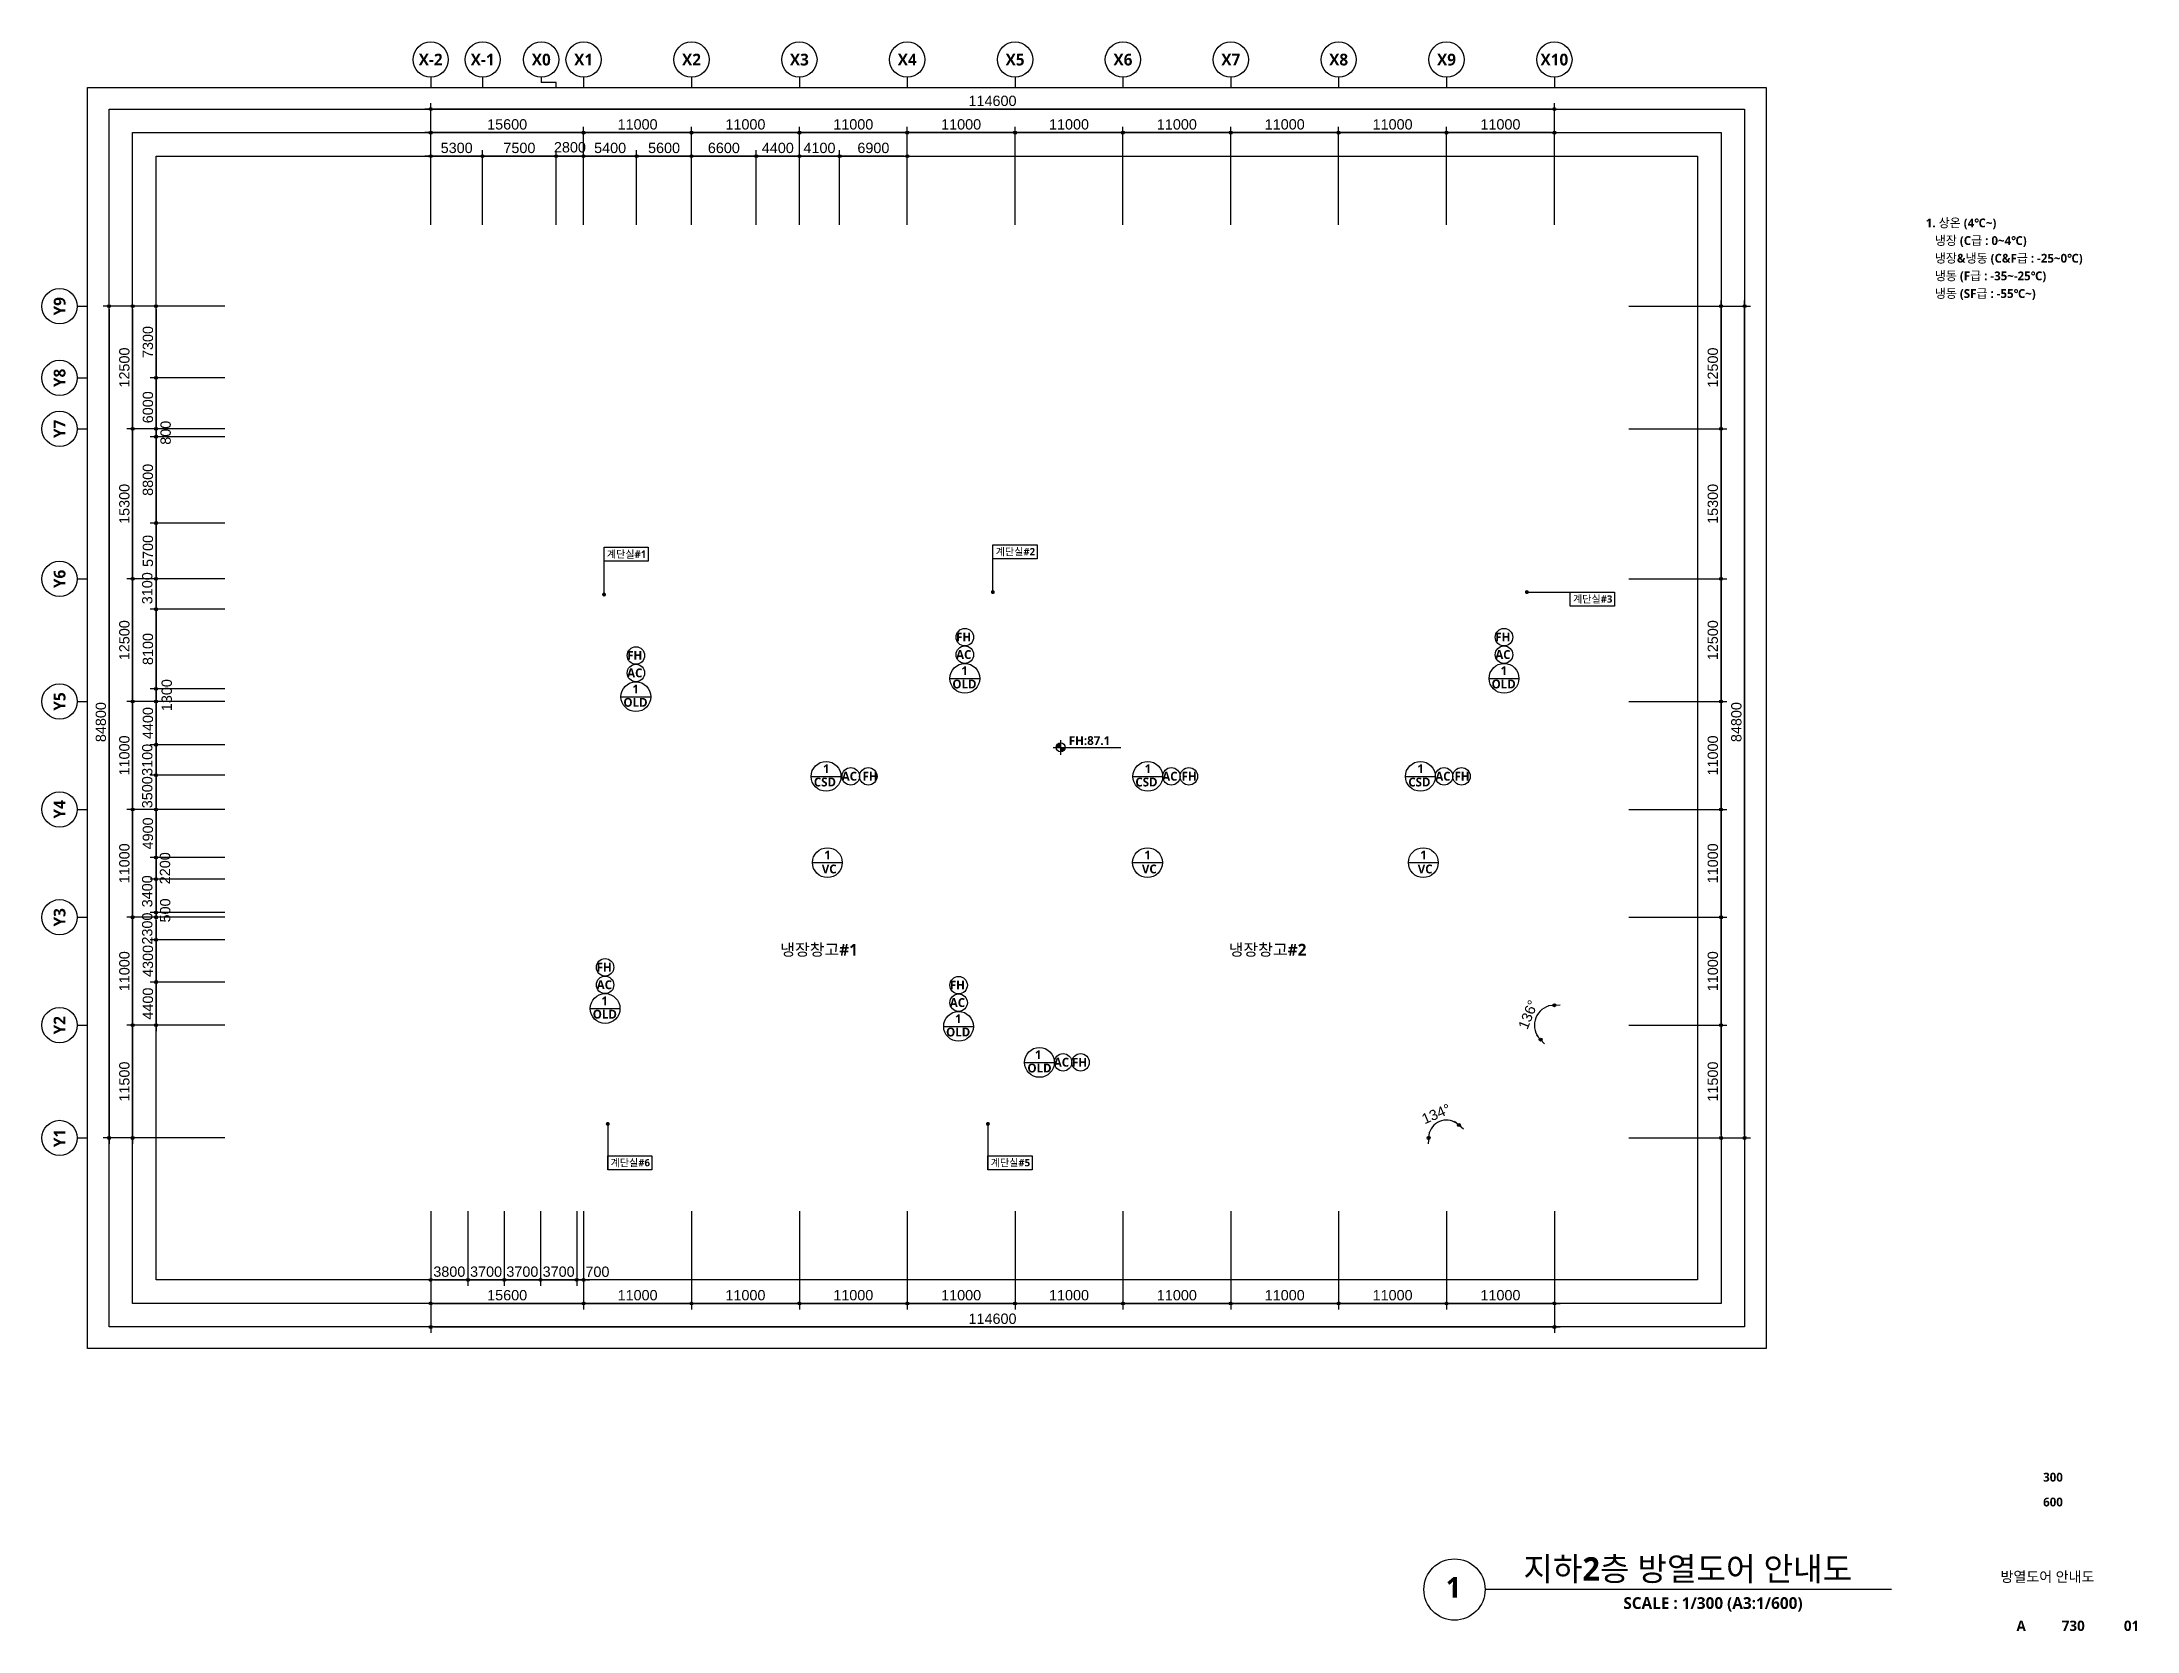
# Model space of a CAD drawing. Header units: millimetres. Extents: x 28132 to 241812, y 7641 to 169666.
import ezdxf
from ezdxf.enums import TextEntityAlignment as Align

# ---------------------------------------------------------------- set-up
doc = ezdxf.new("R2010")
doc.units = ezdxf.units.MM
doc.header["$LTSCALE"] = 50
doc.header["$MEASUREMENT"] = 0
doc.layers.get('0').update_dxf_attribs({"linetype": 'CONTINUOUS'})
doc.layers.get('Defpoints').update_dxf_attribs({"color": 181, "linetype": 'CONTINUOUS'})
for name, color, linetype in [('0_CSD', 6, 'CONTINUOUS'), ('0_OLD', 3, 'CONTINUOUS'), ('0_VC', 5, 'CONTINUOUS'), ('A-ANNO-TEXT2', 7, 'CONTINUOUS'), ('COL', 2, 'CONTINUOUS'), ('SYM', 8, 'CONTINUOUS'), ('X-SEC-종$0$A-ST-AXIS-BUB', 7, 'CONTINUOUS')]:
    doc.layers.add(name, color=color, linetype=linetype)
doc.layers.add('A-XXXX-SYMB', color=7, linetype='CONTINUOUS', lineweight=25)
doc.layers.add('Defpoint', color=161, linetype='CONTINUOUS', plot=False)
doc.styles.add('SH_대대리576', font='')
doc.styles.get("Standard").update_dxf_attribs({"font": 'arial.ttf'})
doc.styles.get('SH_대대리576').set_extended_font_data('NanumGothic', bold=True)
doc.dimstyles.new('SHP 600', dxfattribs={"dimscale": 300, "dimtxt": 3.5, "dimasz": 1, "dimexe": 2, "dimexo": 2, "dimgap": 1, "dimtad": 1, "dimdec": 0, "dimzin": 0, "dimdsep": 46, "dimtxsty": 'Standard', "dimblk": 'DIMDOT', "dimcen": 0.09, "dimclrt": 3, "dimadec": 0, "dimazin": 1, "dimtfac": 1, "dimtdec": 0, "dimtix": 1, "dimtmove": 2, "dimatfit": 0, "dimldrblk": 'DIMDOT', "dimfxl": 1, "dimtfillclr": 3, "dimtolj": 1, "dimtzin": 0, "dimarcsym": 0})

msp = doc.modelspace()

# ---------------------------------------------------------------- texts
at = {"color": 1, "style": 'SH_대대리576'}
for p in [(121365.7, 108536.4), (176356.5, 108538.2), (87817.7, 106668.1), (111821, 94347, 103000), (144360.9, 94347, 103000), (172195.1, 94347, 103000), (84714.5, 74873.3), (120726.6, 73055.5, 103000), (133190.9, 65186.8, 103000)]:
    msp.add_text('FH', height=900, dxfattribs=at).set_placement(p)
at = {"style": 'SH_대대리576'}
for p in [(121365.7, 106752.3), (176356.5, 106754.1), (87817.7, 104884), (109703.4, 94347, 103000), (142390, 94347, 103000), (170237.6, 94347, 103000), (84714.5, 73089.2), (120726.6, 71271.3, 103000), (131331.8, 65186.8, 103000)]:
    msp.add_text('AC', height=900, dxfattribs=at).set_placement(p)
at = {"color": 1, "style": 'SH_대대리576'}
msp.add_text('FH:87.1', height=900, dxfattribs=at).set_placement((132857.8, 98430.3), align=Align.MIDDLE_LEFT)
at = {"layer": '0_CSD', "style": 'SH_대대리576'}
for s, p in [('CSD', (106857.7, 93756, 103000)), ('1', (107787.7, 95115.9, 103000)), ('CSD', (139651, 93756, 103000)), ('1', (140594.4, 95115.9, 103000)), ('CSD', (167485.2, 93756, 103000)), ('1', (168401.9, 95115.9, 103000))]:
    msp.add_text(s, height=900, dxfattribs=at).set_placement(p)
at = {"layer": '0_OLD', "style": 'SH_대대리576'}
for s, p in [('1', (121902.8, 105108.6)), ('1', (176893.6, 105110.4)), ('OLD', (87438, 101880.3)), ('1', (88354.7, 103240.3)), ('OLD', (120986.1, 103748.6)), ('OLD', (175976.9, 103750.4)), ('OLD', (84309.4, 70085.5)), ('1', (85189, 71445.5)), ('1', (121263.6, 69627.6, 103000)), ('OLD', (120346.9, 68267.6, 103000)), ('1', (129397.7, 65955.8, 103000)), ('OLD', (128641.1, 64595.8, 103000))]:
    msp.add_text(s, height=900, dxfattribs=at).set_placement(p)
at = {"layer": '0_VC', "style": 'SH_대대리576'}
for s, p in [('VC', (107669.7, 84891.5, 103000)), ('1', (107920.9, 86320.5, 103000)), ('VC', (140317.6, 84891.5, 103000)), ('1', (140568.7, 86320.5, 103000)), ('VC', (168447.3, 84891.5, 103000)), ('1', (168698.4, 86320.5, 103000))]:
    msp.add_text(s, height=900, dxfattribs=at).set_placement(p)
at = {"layer": 'A-ANNO-TEXT2', "style": 'SH_대대리576'}
for s, height, p in [('1. 상온 (4℃~)', 900, (220260.5, 150759.9)), ('   냉장 (C급 : 0~4℃)', 900, (220260.5, 148959.9)), ('   냉장&냉동 (C&F급 : -25~0℃)', 900, (220260.5, 147159.9)), ('   냉동 (F급 : -35~-25℃)', 900, (220260.5, 145359.9)), ('   냉동 (SF급 : -55℃~)', 900, (220260.5, 143559.9)), ('계단실#1', 750, (85751.5, 117065.1)), ('계단실#2', 750, (125405.7, 117315.1)), ('계단실#3', 750, (184281.6, 112490.1)), ('냉장창고#1', 1200, (103428.3, 76509.9)), ('냉장창고#2', 1200, (149164.7, 76509.9)), ('계단실#6', 750, (86131.6, 55020.1)), ('계단실#5', 750, (124901.6, 55020.1)), ('지하2층 방열도어 안내도', 2400, (179216.6, 12776.9)), ('1', 2100, (171309.2, 11061)), ('SCALE : 1/300 (A3:1/600)', 1200, (189419.1, 9896.4))]:
    msp.add_text(s, height=height, dxfattribs=at).set_placement(p)
for s, height, p in [('300', 900, (233235.5, 23333.4)), ('600', 900, (233235.5, 20800.2)), ('방열도어 안내도', 1050, (232670.3, 13191.8)), ('A', 1050, (229987.6, 8181.3)), ('730', 1050, (235300.8, 8181.3)), ('01', 1050, (241247.3, 8181.3))]:
    msp.add_text(s, height=height, dxfattribs=at).set_placement(p, align=Align.MIDDLE)
at = {"layer": 'X-SEC-종$0$A-ST-AXIS-BUB', "style": 'SH_대대리576'}
for s, p in [('X-2', (67781.8, 167866.3)), ('X-1', (73081.8, 167866.3)), ('X0', (79058.9, 167866.3)), ('X1', (83381.8, 167866.3)), ('X2', (94381.8, 167866.3)), ('X3', (105381.8, 167866.3)), ('X4', (116381.8, 167866.3)), ('X5', (127381.8, 167866.3)), ('X6', (138381.8, 167866.3)), ('X7', (149381.8, 167866.3)), ('X8', (160381.8, 167866.3)), ('X9', (171381.8, 167866.3)), ('X10', (182381.8, 167866.3))]:
    msp.add_text(s, height=1200, dxfattribs=at).set_placement(p, align=Align.MIDDLE_CENTER)
for s, p in [('Y9', (29931.8, 142716.3)), ('Y8', (29931.8, 135416.3)), ('Y7', (29931.8, 130216.3)), ('Y6', (29931.8, 114916.3)), ('Y5', (29931.8, 102416.3)), ('Y4', (29931.8, 91416.3)), ('Y3', (29931.8, 80416.3)), ('Y2', (29931.8, 69416.3)), ('Y1', (29931.8, 57916.3))]:
    msp.add_text(s, height=1200, rotation=90, dxfattribs=at).set_placement(p, align=Align.MIDDLE_CENTER)

# ---------------------------------------------------------------- blocks, each defined once
blk = doc.blocks.new('DIMDOT')
at = {"linetype": 'Continuous'}
blk.add_line((-2, 0), (2, 0), dxfattribs=at)
for radius in [0.5, 0.25]:
    blk.add_circle((0, 0), radius, dxfattribs=at)
blk = doc.blocks.new('*D228')
at = {"color": 0, "lineweight": -2}
for p, q in [((46782, 142716), (34382, 142716)), ((34982, 142416), (34982, 58216)), ((46782, 57916), (34382, 57916))]:
    blk.add_line(p, q, dxfattribs=at)
at = {"layer": 'Defpoints', "color": 0}
for p in [(47382, 142716), (34982, 57916), (47382, 57916)]:
    blk.add_point(p, dxfattribs=at)
at = {"color": 0, "linetype": 'ByBlock', "lineweight": -2, "xscale": 300, "yscale": 300, "zscale": 300}
for p, rotation in [((34982, 142716), 90), ((34982, 57916), 270)]:
    blk.add_blockref('DIMDOT', p, dxfattribs=dict(at, rotation=rotation))
at = {"color": 3, "insert": (34146, 100316), "char_height": 1050, "attachment_point": 5, "rotation": 90}
blk.add_mtext('\\A1;84800', dxfattribs=at)
blk = doc.blocks.new('*D229')
at = {"color": 0, "lineweight": -2}
for p, q in [((46782, 69416), (36782, 69416)), ((37382, 69116), (37382, 58216)), ((46782, 57916), (36782, 57916))]:
    blk.add_line(p, q, dxfattribs=at)
at = {"layer": 'Defpoints', "color": 0}
for p in [(47382, 69416), (37382, 57916), (47382, 57916)]:
    blk.add_point(p, dxfattribs=at)
at = {"color": 0, "linetype": 'ByBlock', "lineweight": -2, "xscale": 300, "yscale": 300, "zscale": 300}
for p, rotation in [((37382, 69416), 90), ((37382, 57916), 270)]:
    blk.add_blockref('DIMDOT', p, dxfattribs=dict(at, rotation=rotation))
at = {"color": 3, "insert": (36546, 63666), "char_height": 1050, "attachment_point": 5, "rotation": 90}
blk.add_mtext('\\A1;11500', dxfattribs=at)
blk = doc.blocks.new('*D230')
at = {"color": 0, "lineweight": -2}
for p, q in [((46782, 80416), (36782, 80416)), ((37382, 80116), (37382, 69716)), ((46782, 69416), (36782, 69416))]:
    blk.add_line(p, q, dxfattribs=at)
at = {"layer": 'Defpoints', "color": 0}
for p in [(47382, 80416), (37382, 69416), (47382, 69416)]:
    blk.add_point(p, dxfattribs=at)
at = {"color": 0, "linetype": 'ByBlock', "lineweight": -2, "xscale": 300, "yscale": 300, "zscale": 300}
for p, rotation in [((37382, 80416), 90), ((37382, 69416), 270)]:
    blk.add_blockref('DIMDOT', p, dxfattribs=dict(at, rotation=rotation))
at = {"color": 3, "insert": (36546, 74916), "char_height": 1050, "attachment_point": 5, "rotation": 90}
blk.add_mtext('\\A1;11000', dxfattribs=at)
blk = doc.blocks.new('*D231')
at = {"color": 0, "lineweight": -2}
for p, q in [((46782, 91416), (36782, 91416)), ((37382, 91116), (37382, 80716)), ((46782, 80416), (36782, 80416))]:
    blk.add_line(p, q, dxfattribs=at)
at = {"layer": 'Defpoints', "color": 0}
for p in [(47382, 91416), (37382, 80416), (47382, 80416)]:
    blk.add_point(p, dxfattribs=at)
at = {"color": 0, "linetype": 'ByBlock', "lineweight": -2, "xscale": 300, "yscale": 300, "zscale": 300}
for p, rotation in [((37382, 91416), 90), ((37382, 80416), 270)]:
    blk.add_blockref('DIMDOT', p, dxfattribs=dict(at, rotation=rotation))
at = {"color": 3, "insert": (36546, 85916), "char_height": 1050, "attachment_point": 5, "rotation": 90}
blk.add_mtext('\\A1;11000', dxfattribs=at)
blk = doc.blocks.new('*D232')
at = {"color": 0, "lineweight": -2}
for p, q in [((46782, 102416), (36782, 102416)), ((37382, 102116), (37382, 91716)), ((46782, 91416), (36782, 91416))]:
    blk.add_line(p, q, dxfattribs=at)
at = {"layer": 'Defpoints', "color": 0}
for p in [(47382, 102416), (37382, 91416), (47382, 91416)]:
    blk.add_point(p, dxfattribs=at)
at = {"color": 0, "linetype": 'ByBlock', "lineweight": -2, "xscale": 300, "yscale": 300, "zscale": 300}
for p, rotation in [((37382, 102416), 90), ((37382, 91416), 270)]:
    blk.add_blockref('DIMDOT', p, dxfattribs=dict(at, rotation=rotation))
at = {"color": 3, "insert": (36546, 96916), "char_height": 1050, "attachment_point": 5, "rotation": 90}
blk.add_mtext('\\A1;11000', dxfattribs=at)
blk = doc.blocks.new('*D233')
at = {"color": 0, "lineweight": -2}
for p, q in [((46782, 114916), (36782, 114916)), ((37382, 114616), (37382, 102716)), ((46782, 102416), (36782, 102416))]:
    blk.add_line(p, q, dxfattribs=at)
at = {"layer": 'Defpoints', "color": 0}
for p in [(47382, 114916), (37382, 102416), (47382, 102416)]:
    blk.add_point(p, dxfattribs=at)
at = {"color": 0, "linetype": 'ByBlock', "lineweight": -2, "xscale": 300, "yscale": 300, "zscale": 300}
for p, rotation in [((37382, 114916), 90), ((37382, 102416), 270)]:
    blk.add_blockref('DIMDOT', p, dxfattribs=dict(at, rotation=rotation))
at = {"color": 3, "insert": (36546, 108666), "char_height": 1050, "attachment_point": 5, "rotation": 90}
blk.add_mtext('\\A1;12500', dxfattribs=at)
blk = doc.blocks.new('*D234')
at = {"color": 0, "lineweight": -2}
for p, q in [((46782, 130216), (36782, 130216)), ((37382, 129916), (37382, 115216)), ((46782, 114916), (36782, 114916))]:
    blk.add_line(p, q, dxfattribs=at)
at = {"layer": 'Defpoints', "color": 0}
for p in [(47382, 130216), (37382, 114916), (47382, 114916)]:
    blk.add_point(p, dxfattribs=at)
at = {"color": 0, "linetype": 'ByBlock', "lineweight": -2, "xscale": 300, "yscale": 300, "zscale": 300}
for p, rotation in [((37382, 130216), 90), ((37382, 114916), 270)]:
    blk.add_blockref('DIMDOT', p, dxfattribs=dict(at, rotation=rotation))
at = {"color": 3, "insert": (36545, 122566), "char_height": 1050, "attachment_point": 5, "rotation": 90}
blk.add_mtext('\\A1;15300', dxfattribs=at)
blk = doc.blocks.new('*D235')
at = {"color": 0, "lineweight": -2}
for p, q in [((46782, 142716), (36782, 142716)), ((37382, 142416), (37382, 130516)), ((46782, 130216), (36782, 130216))]:
    blk.add_line(p, q, dxfattribs=at)
at = {"layer": 'Defpoints', "color": 0}
for p in [(47382, 142716), (37382, 130216), (47382, 130216)]:
    blk.add_point(p, dxfattribs=at)
at = {"color": 0, "linetype": 'ByBlock', "lineweight": -2, "xscale": 300, "yscale": 300, "zscale": 300}
for p, rotation in [((37382, 142716), 90), ((37382, 130216), 270)]:
    blk.add_blockref('DIMDOT', p, dxfattribs=dict(at, rotation=rotation))
at = {"color": 3, "insert": (36546, 136466), "char_height": 1050, "attachment_point": 5, "rotation": 90}
blk.add_mtext('\\A1;12500', dxfattribs=at)
blk = doc.blocks.new('*D236')
at = {"color": 0, "lineweight": -2}
for p, q in [((46782, 135416), (39182, 135416)), ((39782, 135116), (39782, 129716)), ((46782, 129416), (39182, 129416))]:
    blk.add_line(p, q, dxfattribs=at)
at = {"layer": 'Defpoints', "color": 0}
for p in [(47382, 135416), (39782, 129416), (47382, 129416)]:
    blk.add_point(p, dxfattribs=at)
at = {"color": 0, "linetype": 'ByBlock', "lineweight": -2, "xscale": 300, "yscale": 300, "zscale": 300}
for p, rotation in [((39782, 135416), 90), ((39782, 129416), 270)]:
    blk.add_blockref('DIMDOT', p, dxfattribs=dict(at, rotation=rotation))
at = {"color": 3, "insert": (38946, 132416), "char_height": 1050, "attachment_point": 5, "rotation": 90}
blk.add_mtext('\\A1;6000', dxfattribs=at)
blk = doc.blocks.new('*D237')
at = {"color": 0, "lineweight": -2}
for p, q in [((46782, 129416), (39182, 129416)), ((39782, 129116), (39782, 120916)), ((46782, 120616), (39182, 120616))]:
    blk.add_line(p, q, dxfattribs=at)
at = {"layer": 'Defpoints', "color": 0}
for p in [(47382, 129416), (39782, 120616), (47382, 120616)]:
    blk.add_point(p, dxfattribs=at)
at = {"color": 0, "linetype": 'ByBlock', "lineweight": -2, "xscale": 300, "yscale": 300, "zscale": 300}
for p, rotation in [((39782, 129416), 90), ((39782, 120616), 270)]:
    blk.add_blockref('DIMDOT', p, dxfattribs=dict(at, rotation=rotation))
at = {"color": 3, "insert": (38946, 125016), "char_height": 1050, "attachment_point": 5, "rotation": 90}
blk.add_mtext('\\A1;8800', dxfattribs=at)
blk = doc.blocks.new('*D238')
at = {"color": 0, "lineweight": -2}
for p, q in [((46782, 120616), (39182, 120616)), ((39782, 120316), (39782, 115216)), ((46782, 114916), (39182, 114916))]:
    blk.add_line(p, q, dxfattribs=at)
at = {"layer": 'Defpoints', "color": 0}
for p in [(47382, 120616), (39782, 114916), (47382, 114916)]:
    blk.add_point(p, dxfattribs=at)
at = {"color": 0, "linetype": 'ByBlock', "lineweight": -2, "xscale": 300, "yscale": 300, "zscale": 300}
for p, rotation in [((39782, 120616), 90), ((39782, 114916), 270)]:
    blk.add_blockref('DIMDOT', p, dxfattribs=dict(at, rotation=rotation))
at = {"color": 3, "insert": (38946, 117766), "char_height": 1050, "attachment_point": 5, "rotation": 90}
blk.add_mtext('\\A1;5700', dxfattribs=at)
blk = doc.blocks.new('*D239')
at = {"color": 0, "lineweight": -2}
for p, q in [((46782, 114916), (39182, 114916)), ((39782, 114616), (39782, 112116)), ((46782, 111816), (39182, 111816))]:
    blk.add_line(p, q, dxfattribs=at)
at = {"layer": 'Defpoints', "color": 0}
for p in [(47382, 114916), (39782, 111816), (47382, 111816)]:
    blk.add_point(p, dxfattribs=at)
at = {"color": 0, "linetype": 'ByBlock', "lineweight": -2, "xscale": 300, "yscale": 300, "zscale": 300}
for p, rotation in [((39782, 114916), 90), ((39782, 111816), 270)]:
    blk.add_blockref('DIMDOT', p, dxfattribs=dict(at, rotation=rotation))
at = {"color": 3, "insert": (38881, 113966), "char_height": 1050, "attachment_point": 5, "rotation": 90}
blk.add_mtext('\\A1;3100', dxfattribs=at)
blk = doc.blocks.new('*D240')
at = {"color": 0, "lineweight": -2}
for p, q in [((46782, 111816), (39182, 111816)), ((39782, 111516), (39782, 104016)), ((46782, 103716), (39182, 103716))]:
    blk.add_line(p, q, dxfattribs=at)
at = {"layer": 'Defpoints', "color": 0}
for p in [(47382, 111816), (39782, 103716), (47382, 103716)]:
    blk.add_point(p, dxfattribs=at)
at = {"color": 0, "linetype": 'ByBlock', "lineweight": -2, "xscale": 300, "yscale": 300, "zscale": 300}
for p, rotation in [((39782, 111816), 90), ((39782, 103716), 270)]:
    blk.add_blockref('DIMDOT', p, dxfattribs=dict(at, rotation=rotation))
at = {"color": 3, "insert": (38946, 107766), "char_height": 1050, "attachment_point": 5, "rotation": 90}
blk.add_mtext('\\A1;8100', dxfattribs=at)
blk = doc.blocks.new('*D241')
at = {"color": 0, "lineweight": -2}
for p, q in [((46782, 103716), (39182, 103716)), ((39782, 103416), (39782, 102716)), ((46782, 102416), (39182, 102416))]:
    blk.add_line(p, q, dxfattribs=at)
at = {"layer": 'Defpoints', "color": 0}
for p in [(47382, 103716), (39782, 102416), (47382, 102416)]:
    blk.add_point(p, dxfattribs=at)
at = {"color": 0, "linetype": 'ByBlock', "lineweight": -2, "xscale": 300, "yscale": 300, "zscale": 300}
for p, rotation in [((39782, 103716), 90), ((39782, 102416), 270)]:
    blk.add_blockref('DIMDOT', p, dxfattribs=dict(at, rotation=rotation))
at = {"color": 3, "insert": (40867, 103066), "char_height": 1050, "attachment_point": 5, "rotation": 90}
blk.add_mtext('\\A1;1300', dxfattribs=at)
blk = doc.blocks.new('*D242')
at = {"color": 0, "lineweight": -2}
for p, q in [((46782, 102416), (39182, 102416)), ((39782, 102116), (39782, 98316)), ((46782, 98016), (39182, 98016))]:
    blk.add_line(p, q, dxfattribs=at)
at = {"layer": 'Defpoints', "color": 0}
for p in [(47382, 102416), (39782, 98016), (47382, 98016)]:
    blk.add_point(p, dxfattribs=at)
at = {"color": 0, "linetype": 'ByBlock', "lineweight": -2, "xscale": 300, "yscale": 300, "zscale": 300}
for p, rotation in [((39782, 102416), 90), ((39782, 98016), 270)]:
    blk.add_blockref('DIMDOT', p, dxfattribs=dict(at, rotation=rotation))
at = {"color": 3, "insert": (38946, 100216), "char_height": 1050, "attachment_point": 5, "rotation": 90}
blk.add_mtext('\\A1;4400', dxfattribs=at)
blk = doc.blocks.new('*D243')
at = {"color": 0, "lineweight": -2}
for p, q in [((46782, 98016), (39182, 98016)), ((39782, 97716), (39782, 95216)), ((46782, 94916), (39182, 94916))]:
    blk.add_line(p, q, dxfattribs=at)
at = {"layer": 'Defpoints', "color": 0}
for p in [(47382, 98016), (39782, 94916), (47382, 94916)]:
    blk.add_point(p, dxfattribs=at)
at = {"color": 0, "linetype": 'ByBlock', "lineweight": -2, "xscale": 300, "yscale": 300, "zscale": 300}
for p, rotation in [((39782, 98016), 90), ((39782, 94916), 270)]:
    blk.add_blockref('DIMDOT', p, dxfattribs=dict(at, rotation=rotation))
at = {"color": 3, "insert": (38881, 96466), "char_height": 1050, "attachment_point": 5, "rotation": 90}
blk.add_mtext('\\A1;3100', dxfattribs=at)
blk = doc.blocks.new('*D244')
at = {"color": 0, "lineweight": -2}
for p, q in [((46782, 94916), (39182, 94916)), ((39782, 94616), (39782, 91716)), ((46782, 91416), (39182, 91416))]:
    blk.add_line(p, q, dxfattribs=at)
at = {"layer": 'Defpoints', "color": 0}
for p in [(47382, 94916), (39782, 91416), (47382, 91416)]:
    blk.add_point(p, dxfattribs=at)
at = {"color": 0, "linetype": 'ByBlock', "lineweight": -2, "xscale": 300, "yscale": 300, "zscale": 300}
for p, rotation in [((39782, 94916), 90), ((39782, 91416), 270)]:
    blk.add_blockref('DIMDOT', p, dxfattribs=dict(at, rotation=rotation))
at = {"color": 3, "insert": (38881, 93166), "char_height": 1050, "attachment_point": 5, "rotation": 90}
blk.add_mtext('\\A1;3500', dxfattribs=at)
blk = doc.blocks.new('*D245')
at = {"color": 0, "lineweight": -2}
for p, q in [((46782, 91416), (39182, 91416)), ((39782, 91116), (39782, 86816)), ((46782, 86516), (39182, 86516))]:
    blk.add_line(p, q, dxfattribs=at)
at = {"layer": 'Defpoints', "color": 0}
for p in [(47382, 91416), (39782, 86516), (47382, 86516)]:
    blk.add_point(p, dxfattribs=at)
at = {"color": 0, "linetype": 'ByBlock', "lineweight": -2, "xscale": 300, "yscale": 300, "zscale": 300}
for p, rotation in [((39782, 91416), 90), ((39782, 86516), 270)]:
    blk.add_blockref('DIMDOT', p, dxfattribs=dict(at, rotation=rotation))
at = {"color": 3, "insert": (38946, 88966), "char_height": 1050, "attachment_point": 5, "rotation": 90}
blk.add_mtext('\\A1;4900', dxfattribs=at)
blk = doc.blocks.new('*D246')
at = {"color": 0, "lineweight": -2}
for p, q in [((46782, 86516), (39182, 86516)), ((39782, 86216), (39782, 84616)), ((46782, 84316), (39182, 84316))]:
    blk.add_line(p, q, dxfattribs=at)
at = {"layer": 'Defpoints', "color": 0}
for p in [(47382, 86516), (39782, 84316), (47382, 84316)]:
    blk.add_point(p, dxfattribs=at)
at = {"color": 0, "linetype": 'ByBlock', "lineweight": -2, "xscale": 300, "yscale": 300, "zscale": 300}
for p, rotation in [((39782, 86516), 90), ((39782, 84316), 270)]:
    blk.add_blockref('DIMDOT', p, dxfattribs=dict(at, rotation=rotation))
at = {"color": 3, "insert": (40692, 85416), "char_height": 1050, "attachment_point": 5, "rotation": 90}
blk.add_mtext('\\A1;2200', dxfattribs=at)
blk = doc.blocks.new('*D247')
at = {"color": 0, "lineweight": -2}
for p, q in [((46782, 84316), (39182, 84316)), ((39782, 84016), (39782, 81216)), ((46782, 80916), (39182, 80916))]:
    blk.add_line(p, q, dxfattribs=at)
at = {"layer": 'Defpoints', "color": 0}
for p in [(47382, 84316), (39782, 80916), (47382, 80916)]:
    blk.add_point(p, dxfattribs=at)
at = {"color": 0, "linetype": 'ByBlock', "lineweight": -2, "xscale": 300, "yscale": 300, "zscale": 300}
for p, rotation in [((39782, 84316), 90), ((39782, 80916), 270)]:
    blk.add_blockref('DIMDOT', p, dxfattribs=dict(at, rotation=rotation))
at = {"color": 3, "insert": (38881, 83066), "char_height": 1050, "attachment_point": 5, "rotation": 90}
blk.add_mtext('\\A1;3400', dxfattribs=at)
blk = doc.blocks.new('*D248')
at = {"color": 0, "lineweight": -2}
for p, q in [((39782, 81216), (39782, 81516)), ((46782, 80916), (39182, 80916)), ((46782, 80416), (39182, 80416)), ((39782, 80916), (39782, 80416)), ((39782, 80116), (39782, 79816))]:
    blk.add_line(p, q, dxfattribs=at)
at = {"layer": 'Defpoints', "color": 0}
for p in [(39782, 80416), (47382, 80916), (47382, 80416)]:
    blk.add_point(p, dxfattribs=at)
at = {"color": 0, "linetype": 'ByBlock', "lineweight": -2, "xscale": 300, "yscale": 300, "zscale": 300}
for p, rotation in [((39782, 80916), 270), ((39782, 80416), 90)]:
    blk.add_blockref('DIMDOT', p, dxfattribs=dict(at, rotation=rotation))
at = {"color": 3, "insert": (40713, 81116), "char_height": 1050, "attachment_point": 5, "rotation": 90}
blk.add_mtext('\\A1;500', dxfattribs=at)
blk = doc.blocks.new('*D249')
at = {"color": 0, "lineweight": -2}
for p, q in [((46782, 80416), (39182, 80416)), ((39782, 80116), (39782, 78416)), ((46782, 78116), (39182, 78116))]:
    blk.add_line(p, q, dxfattribs=at)
at = {"layer": 'Defpoints', "color": 0}
for p in [(47382, 80416), (39782, 78116), (47382, 78116)]:
    blk.add_point(p, dxfattribs=at)
at = {"color": 0, "linetype": 'ByBlock', "lineweight": -2, "xscale": 300, "yscale": 300, "zscale": 300}
for p, rotation in [((39782, 80416), 90), ((39782, 78116), 270)]:
    blk.add_blockref('DIMDOT', p, dxfattribs=dict(at, rotation=rotation))
at = {"color": 3, "insert": (38881, 79266), "char_height": 1050, "attachment_point": 5, "rotation": 90}
blk.add_mtext('\\A1;2300', dxfattribs=at)
blk = doc.blocks.new('*D250')
at = {"color": 0, "lineweight": -2}
for p, q in [((46782, 78116), (39182, 78116)), ((39782, 77816), (39782, 74116)), ((46782, 73816), (39182, 73816))]:
    blk.add_line(p, q, dxfattribs=at)
at = {"layer": 'Defpoints', "color": 0}
for p in [(47382, 78116), (39782, 73816), (47382, 73816)]:
    blk.add_point(p, dxfattribs=at)
at = {"color": 0, "linetype": 'ByBlock', "lineweight": -2, "xscale": 300, "yscale": 300, "zscale": 300}
for p, rotation in [((39782, 78116), 90), ((39782, 73816), 270)]:
    blk.add_blockref('DIMDOT', p, dxfattribs=dict(at, rotation=rotation))
at = {"color": 3, "insert": (38945, 75966), "char_height": 1050, "attachment_point": 5, "rotation": 90}
blk.add_mtext('\\A1;4300', dxfattribs=at)
blk = doc.blocks.new('*D251')
at = {"color": 0, "lineweight": -2}
for p, q in [((46782, 142716), (39182, 142716)), ((39782, 142416), (39782, 135716)), ((46782, 135416), (39182, 135416))]:
    blk.add_line(p, q, dxfattribs=at)
at = {"layer": 'Defpoints', "color": 0}
for p in [(47382, 142716), (39782, 135416), (47382, 135416)]:
    blk.add_point(p, dxfattribs=at)
at = {"color": 0, "linetype": 'ByBlock', "lineweight": -2, "xscale": 300, "yscale": 300, "zscale": 300}
for p, rotation in [((39782, 142716), 90), ((39782, 135416), 270)]:
    blk.add_blockref('DIMDOT', p, dxfattribs=dict(at, rotation=rotation))
at = {"color": 3, "insert": (38945, 139066), "char_height": 1050, "attachment_point": 5, "rotation": 90}
blk.add_mtext('\\A1;7300', dxfattribs=at)
blk = doc.blocks.new('*D252')
at = {"color": 0, "lineweight": -2}
for p, q in [((67782, 151016), (67782, 163416)), ((182082, 162816), (68082, 162816)), ((182382, 151016), (182382, 163416))]:
    blk.add_line(p, q, dxfattribs=at)
at = {"layer": 'Defpoints', "color": 0}
for p in [(67782, 162816), (67782, 150416), (182382, 150416)]:
    blk.add_point(p, dxfattribs=at)
at = {"color": 0, "linetype": 'ByBlock', "lineweight": -2, "xscale": 300, "yscale": 300, "zscale": 300, "rotation": 180}
blk.add_blockref('DIMDOT', (67782, 162816), dxfattribs=at)
at = {"color": 0, "linetype": 'ByBlock', "lineweight": -2, "xscale": 300, "yscale": 300, "zscale": 300}
blk.add_blockref('DIMDOT', (182382, 162816), dxfattribs=at)
at = {"color": 3, "insert": (125082, 163652), "char_height": 1050, "attachment_point": 5}
blk.add_mtext('\\A1;114600', dxfattribs=at)
blk = doc.blocks.new('*D253')
at = {"color": 0, "lineweight": -2}
for p, q in [((83382, 151016), (83382, 161016)), ((94082, 160416), (83682, 160416)), ((94382, 151016), (94382, 161016))]:
    blk.add_line(p, q, dxfattribs=at)
at = {"layer": 'Defpoints', "color": 0}
for p in [(83382, 160416), (83382, 150416), (94382, 150416)]:
    blk.add_point(p, dxfattribs=at)
at = {"color": 0, "linetype": 'ByBlock', "lineweight": -2, "xscale": 300, "yscale": 300, "zscale": 300, "rotation": 180}
blk.add_blockref('DIMDOT', (83382, 160416), dxfattribs=at)
at = {"color": 0, "linetype": 'ByBlock', "lineweight": -2, "xscale": 300, "yscale": 300, "zscale": 300}
blk.add_blockref('DIMDOT', (94382, 160416), dxfattribs=at)
at = {"color": 3, "insert": (88882, 161252), "char_height": 1050, "attachment_point": 5}
blk.add_mtext('\\A1;11000', dxfattribs=at)
blk = doc.blocks.new('*D254')
at = {"color": 0, "lineweight": -2}
for p, q in [((94382, 151016), (94382, 161016)), ((105082, 160416), (94682, 160416)), ((105382, 151016), (105382, 161016))]:
    blk.add_line(p, q, dxfattribs=at)
at = {"layer": 'Defpoints', "color": 0}
for p in [(94382, 160416), (94382, 150416), (105382, 150416)]:
    blk.add_point(p, dxfattribs=at)
at = {"color": 0, "linetype": 'ByBlock', "lineweight": -2, "xscale": 300, "yscale": 300, "zscale": 300, "rotation": 180}
blk.add_blockref('DIMDOT', (94382, 160416), dxfattribs=at)
at = {"color": 0, "linetype": 'ByBlock', "lineweight": -2, "xscale": 300, "yscale": 300, "zscale": 300}
blk.add_blockref('DIMDOT', (105382, 160416), dxfattribs=at)
at = {"color": 3, "insert": (99882, 161252), "char_height": 1050, "attachment_point": 5}
blk.add_mtext('\\A1;11000', dxfattribs=at)
blk = doc.blocks.new('*D255')
at = {"color": 0, "lineweight": -2}
for p, q in [((105382, 151016), (105382, 161016)), ((116082, 160416), (105682, 160416)), ((116382, 151016), (116382, 161016))]:
    blk.add_line(p, q, dxfattribs=at)
at = {"layer": 'Defpoints', "color": 0}
for p in [(105382, 160416), (105382, 150416), (116382, 150416)]:
    blk.add_point(p, dxfattribs=at)
at = {"color": 0, "linetype": 'ByBlock', "lineweight": -2, "xscale": 300, "yscale": 300, "zscale": 300, "rotation": 180}
blk.add_blockref('DIMDOT', (105382, 160416), dxfattribs=at)
at = {"color": 0, "linetype": 'ByBlock', "lineweight": -2, "xscale": 300, "yscale": 300, "zscale": 300}
blk.add_blockref('DIMDOT', (116382, 160416), dxfattribs=at)
at = {"color": 3, "insert": (110882, 161252), "char_height": 1050, "attachment_point": 5}
blk.add_mtext('\\A1;11000', dxfattribs=at)
blk = doc.blocks.new('*D256')
at = {"color": 0, "lineweight": -2}
for p, q in [((116382, 151016), (116382, 161016)), ((127082, 160416), (116682, 160416)), ((127382, 151016), (127382, 161016))]:
    blk.add_line(p, q, dxfattribs=at)
at = {"layer": 'Defpoints', "color": 0}
for p in [(116382, 160416), (116382, 150416), (127382, 150416)]:
    blk.add_point(p, dxfattribs=at)
at = {"color": 0, "linetype": 'ByBlock', "lineweight": -2, "xscale": 300, "yscale": 300, "zscale": 300, "rotation": 180}
blk.add_blockref('DIMDOT', (116382, 160416), dxfattribs=at)
at = {"color": 0, "linetype": 'ByBlock', "lineweight": -2, "xscale": 300, "yscale": 300, "zscale": 300}
blk.add_blockref('DIMDOT', (127382, 160416), dxfattribs=at)
at = {"color": 3, "insert": (121882, 161252), "char_height": 1050, "attachment_point": 5}
blk.add_mtext('\\A1;11000', dxfattribs=at)
blk = doc.blocks.new('*D257')
at = {"color": 0, "lineweight": -2}
for p, q in [((127382, 151016), (127382, 161016)), ((138082, 160416), (127682, 160416)), ((138382, 151016), (138382, 161016))]:
    blk.add_line(p, q, dxfattribs=at)
at = {"layer": 'Defpoints', "color": 0}
for p in [(127382, 160416), (127382, 150416), (138382, 150416)]:
    blk.add_point(p, dxfattribs=at)
at = {"color": 0, "linetype": 'ByBlock', "lineweight": -2, "xscale": 300, "yscale": 300, "zscale": 300, "rotation": 180}
blk.add_blockref('DIMDOT', (127382, 160416), dxfattribs=at)
at = {"color": 0, "linetype": 'ByBlock', "lineweight": -2, "xscale": 300, "yscale": 300, "zscale": 300}
blk.add_blockref('DIMDOT', (138382, 160416), dxfattribs=at)
at = {"color": 3, "insert": (132882, 161252), "char_height": 1050, "attachment_point": 5}
blk.add_mtext('\\A1;11000', dxfattribs=at)
blk = doc.blocks.new('*D258')
at = {"color": 0, "lineweight": -2}
for p, q in [((138382, 151016), (138382, 161016)), ((149082, 160416), (138682, 160416)), ((149382, 151016), (149382, 161016))]:
    blk.add_line(p, q, dxfattribs=at)
at = {"layer": 'Defpoints', "color": 0}
for p in [(138382, 160416), (138382, 150416), (149382, 150416)]:
    blk.add_point(p, dxfattribs=at)
at = {"color": 0, "linetype": 'ByBlock', "lineweight": -2, "xscale": 300, "yscale": 300, "zscale": 300, "rotation": 180}
blk.add_blockref('DIMDOT', (138382, 160416), dxfattribs=at)
at = {"color": 0, "linetype": 'ByBlock', "lineweight": -2, "xscale": 300, "yscale": 300, "zscale": 300}
blk.add_blockref('DIMDOT', (149382, 160416), dxfattribs=at)
at = {"color": 3, "insert": (143882, 161252), "char_height": 1050, "attachment_point": 5}
blk.add_mtext('\\A1;11000', dxfattribs=at)
blk = doc.blocks.new('*D259')
at = {"color": 0, "lineweight": -2}
for p, q in [((149382, 151016), (149382, 161016)), ((160082, 160416), (149682, 160416)), ((160382, 151016), (160382, 161016))]:
    blk.add_line(p, q, dxfattribs=at)
at = {"layer": 'Defpoints', "color": 0}
for p in [(149382, 160416), (149382, 150416), (160382, 150416)]:
    blk.add_point(p, dxfattribs=at)
at = {"color": 0, "linetype": 'ByBlock', "lineweight": -2, "xscale": 300, "yscale": 300, "zscale": 300, "rotation": 180}
blk.add_blockref('DIMDOT', (149382, 160416), dxfattribs=at)
at = {"color": 0, "linetype": 'ByBlock', "lineweight": -2, "xscale": 300, "yscale": 300, "zscale": 300}
blk.add_blockref('DIMDOT', (160382, 160416), dxfattribs=at)
at = {"color": 3, "insert": (154882, 161252), "char_height": 1050, "attachment_point": 5}
blk.add_mtext('\\A1;11000', dxfattribs=at)
blk = doc.blocks.new('*D260')
at = {"color": 0, "lineweight": -2}
for p, q in [((160382, 151016), (160382, 161016)), ((171082, 160416), (160682, 160416)), ((171382, 151016), (171382, 161016))]:
    blk.add_line(p, q, dxfattribs=at)
at = {"layer": 'Defpoints', "color": 0}
for p in [(160382, 160416), (160382, 150416), (171382, 150416)]:
    blk.add_point(p, dxfattribs=at)
at = {"color": 0, "linetype": 'ByBlock', "lineweight": -2, "xscale": 300, "yscale": 300, "zscale": 300, "rotation": 180}
blk.add_blockref('DIMDOT', (160382, 160416), dxfattribs=at)
at = {"color": 0, "linetype": 'ByBlock', "lineweight": -2, "xscale": 300, "yscale": 300, "zscale": 300}
blk.add_blockref('DIMDOT', (171382, 160416), dxfattribs=at)
at = {"color": 3, "insert": (165882, 161252), "char_height": 1050, "attachment_point": 5}
blk.add_mtext('\\A1;11000', dxfattribs=at)
blk = doc.blocks.new('*D261')
at = {"color": 0, "lineweight": -2}
for p, q in [((171382, 151016), (171382, 161016)), ((182082, 160416), (171682, 160416)), ((182382, 151016), (182382, 161016))]:
    blk.add_line(p, q, dxfattribs=at)
at = {"layer": 'Defpoints', "color": 0}
for p in [(171382, 160416), (171382, 150416), (182382, 150416)]:
    blk.add_point(p, dxfattribs=at)
at = {"color": 0, "linetype": 'ByBlock', "lineweight": -2, "xscale": 300, "yscale": 300, "zscale": 300, "rotation": 180}
blk.add_blockref('DIMDOT', (171382, 160416), dxfattribs=at)
at = {"color": 0, "linetype": 'ByBlock', "lineweight": -2, "xscale": 300, "yscale": 300, "zscale": 300}
blk.add_blockref('DIMDOT', (182382, 160416), dxfattribs=at)
at = {"color": 3, "insert": (176882, 161252), "char_height": 1050, "attachment_point": 5}
blk.add_mtext('\\A1;11000', dxfattribs=at)
blk = doc.blocks.new('*D262')
at = {"color": 0, "lineweight": -2}
for p, q in [((67782, 151016), (67782, 161016)), ((83082, 160416), (68082, 160416)), ((83382, 151016), (83382, 161016))]:
    blk.add_line(p, q, dxfattribs=at)
at = {"layer": 'Defpoints', "color": 0}
for p in [(67782, 160416), (67782, 150416), (83382, 150416)]:
    blk.add_point(p, dxfattribs=at)
at = {"color": 0, "linetype": 'ByBlock', "lineweight": -2, "xscale": 300, "yscale": 300, "zscale": 300, "rotation": 180}
blk.add_blockref('DIMDOT', (67782, 160416), dxfattribs=at)
at = {"color": 0, "linetype": 'ByBlock', "lineweight": -2, "xscale": 300, "yscale": 300, "zscale": 300}
blk.add_blockref('DIMDOT', (83382, 160416), dxfattribs=at)
at = {"color": 3, "insert": (75582, 161252), "char_height": 1050, "attachment_point": 5}
blk.add_mtext('\\A1;15600', dxfattribs=at)
blk = doc.blocks.new('*D263')
at = {"color": 0, "lineweight": -2}
for p, q in [((67782, 151016), (67782, 158616)), ((73082, 151016), (73082, 158616)), ((72782, 158016), (68082, 158016))]:
    blk.add_line(p, q, dxfattribs=at)
at = {"layer": 'Defpoints', "color": 0}
for p in [(67782, 158016), (67782, 150416), (73082, 150416)]:
    blk.add_point(p, dxfattribs=at)
at = {"color": 0, "linetype": 'ByBlock', "lineweight": -2, "xscale": 300, "yscale": 300, "zscale": 300, "rotation": 180}
blk.add_blockref('DIMDOT', (67782, 158016), dxfattribs=at)
at = {"color": 0, "linetype": 'ByBlock', "lineweight": -2, "xscale": 300, "yscale": 300, "zscale": 300}
blk.add_blockref('DIMDOT', (73082, 158016), dxfattribs=at)
at = {"color": 3, "insert": (70432, 158853), "char_height": 1050, "attachment_point": 5}
blk.add_mtext('\\A1;5300', dxfattribs=at)
blk = doc.blocks.new('*D264')
at = {"color": 0, "lineweight": -2}
for p, q in [((73082, 151016), (73082, 158616)), ((80582, 151016), (80582, 158616)), ((80282, 158016), (73382, 158016))]:
    blk.add_line(p, q, dxfattribs=at)
at = {"layer": 'Defpoints', "color": 0}
for p in [(73082, 158016), (73082, 150416), (80582, 150416)]:
    blk.add_point(p, dxfattribs=at)
at = {"color": 0, "linetype": 'ByBlock', "lineweight": -2, "xscale": 300, "yscale": 300, "zscale": 300, "rotation": 180}
blk.add_blockref('DIMDOT', (73082, 158016), dxfattribs=at)
at = {"color": 0, "linetype": 'ByBlock', "lineweight": -2, "xscale": 300, "yscale": 300, "zscale": 300}
blk.add_blockref('DIMDOT', (80582, 158016), dxfattribs=at)
at = {"color": 3, "insert": (76832, 158852), "char_height": 1050, "attachment_point": 5}
blk.add_mtext('\\A1;7500', dxfattribs=at)
blk = doc.blocks.new('*D265')
at = {"color": 0, "lineweight": -2}
for p, q in [((80582, 151016), (80582, 158616)), ((83382, 151016), (83382, 158616)), ((83082, 158016), (80882, 158016))]:
    blk.add_line(p, q, dxfattribs=at)
at = {"layer": 'Defpoints', "color": 0}
for p in [(80582, 158016), (80582, 150416), (83382, 150416)]:
    blk.add_point(p, dxfattribs=at)
at = {"color": 0, "linetype": 'ByBlock', "lineweight": -2, "xscale": 300, "yscale": 300, "zscale": 300, "rotation": 180}
blk.add_blockref('DIMDOT', (80582, 158016), dxfattribs=at)
at = {"color": 0, "linetype": 'ByBlock', "lineweight": -2, "xscale": 300, "yscale": 300, "zscale": 300}
blk.add_blockref('DIMDOT', (83382, 158016), dxfattribs=at)
at = {"color": 3, "insert": (81982, 158917), "char_height": 1050, "attachment_point": 5}
blk.add_mtext('\\A1;2800', dxfattribs=at)
blk = doc.blocks.new('*D266')
at = {"color": 0, "lineweight": -2}
for p, q in [((83382, 151016), (83382, 158616)), ((88782, 151016), (88782, 158616)), ((88482, 158016), (83682, 158016))]:
    blk.add_line(p, q, dxfattribs=at)
at = {"layer": 'Defpoints', "color": 0}
for p in [(83382, 158016), (83382, 150416), (88782, 150416)]:
    blk.add_point(p, dxfattribs=at)
at = {"color": 0, "linetype": 'ByBlock', "lineweight": -2, "xscale": 300, "yscale": 300, "zscale": 300, "rotation": 180}
blk.add_blockref('DIMDOT', (83382, 158016), dxfattribs=at)
at = {"color": 0, "linetype": 'ByBlock', "lineweight": -2, "xscale": 300, "yscale": 300, "zscale": 300}
blk.add_blockref('DIMDOT', (88782, 158016), dxfattribs=at)
at = {"color": 3, "insert": (86082, 158852), "char_height": 1050, "attachment_point": 5}
blk.add_mtext('\\A1;5400', dxfattribs=at)
blk = doc.blocks.new('*D267')
at = {"color": 0, "lineweight": -2}
for p, q in [((88782, 151016), (88782, 158616)), ((94382, 151016), (94382, 158616)), ((94082, 158016), (89082, 158016))]:
    blk.add_line(p, q, dxfattribs=at)
at = {"layer": 'Defpoints', "color": 0}
for p in [(88782, 158016), (88782, 150416), (94382, 150416)]:
    blk.add_point(p, dxfattribs=at)
at = {"color": 0, "linetype": 'ByBlock', "lineweight": -2, "xscale": 300, "yscale": 300, "zscale": 300, "rotation": 180}
blk.add_blockref('DIMDOT', (88782, 158016), dxfattribs=at)
at = {"color": 0, "linetype": 'ByBlock', "lineweight": -2, "xscale": 300, "yscale": 300, "zscale": 300}
blk.add_blockref('DIMDOT', (94382, 158016), dxfattribs=at)
at = {"color": 3, "insert": (91582, 158852), "char_height": 1050, "attachment_point": 5}
blk.add_mtext('\\A1;5600', dxfattribs=at)
blk = doc.blocks.new('*D268')
at = {"color": 0, "lineweight": -2}
for p, q in [((94382, 151016), (94382, 158616)), ((100982, 151016), (100982, 158616)), ((100682, 158016), (94682, 158016))]:
    blk.add_line(p, q, dxfattribs=at)
at = {"layer": 'Defpoints', "color": 0}
for p in [(94382, 158016), (94382, 150416), (100982, 150416)]:
    blk.add_point(p, dxfattribs=at)
at = {"color": 0, "linetype": 'ByBlock', "lineweight": -2, "xscale": 300, "yscale": 300, "zscale": 300, "rotation": 180}
blk.add_blockref('DIMDOT', (94382, 158016), dxfattribs=at)
at = {"color": 0, "linetype": 'ByBlock', "lineweight": -2, "xscale": 300, "yscale": 300, "zscale": 300}
blk.add_blockref('DIMDOT', (100982, 158016), dxfattribs=at)
at = {"color": 3, "insert": (97682, 158852), "char_height": 1050, "attachment_point": 5}
blk.add_mtext('\\A1;6600', dxfattribs=at)
blk = doc.blocks.new('*D269')
at = {"color": 0, "lineweight": -2}
for p, q in [((100982, 151016), (100982, 158616)), ((105382, 151016), (105382, 158616)), ((105082, 158016), (101282, 158016))]:
    blk.add_line(p, q, dxfattribs=at)
at = {"layer": 'Defpoints', "color": 0}
for p in [(100982, 158016), (100982, 150416), (105382, 150416)]:
    blk.add_point(p, dxfattribs=at)
at = {"color": 0, "linetype": 'ByBlock', "lineweight": -2, "xscale": 300, "yscale": 300, "zscale": 300, "rotation": 180}
blk.add_blockref('DIMDOT', (100982, 158016), dxfattribs=at)
at = {"color": 0, "linetype": 'ByBlock', "lineweight": -2, "xscale": 300, "yscale": 300, "zscale": 300}
blk.add_blockref('DIMDOT', (105382, 158016), dxfattribs=at)
at = {"color": 3, "insert": (103182, 158852), "char_height": 1050, "attachment_point": 5}
blk.add_mtext('\\A1;4400', dxfattribs=at)
blk = doc.blocks.new('*D270')
at = {"color": 0, "lineweight": -2}
for p, q in [((105382, 151016), (105382, 158616)), ((109482, 151016), (109482, 158616)), ((109182, 158016), (105682, 158016))]:
    blk.add_line(p, q, dxfattribs=at)
at = {"layer": 'Defpoints', "color": 0}
for p in [(105382, 158016), (105382, 150416), (109482, 150416)]:
    blk.add_point(p, dxfattribs=at)
at = {"color": 0, "linetype": 'ByBlock', "lineweight": -2, "xscale": 300, "yscale": 300, "zscale": 300, "rotation": 180}
blk.add_blockref('DIMDOT', (105382, 158016), dxfattribs=at)
at = {"color": 0, "linetype": 'ByBlock', "lineweight": -2, "xscale": 300, "yscale": 300, "zscale": 300}
blk.add_blockref('DIMDOT', (109482, 158016), dxfattribs=at)
at = {"color": 3, "insert": (107432, 158852), "char_height": 1050, "attachment_point": 5}
blk.add_mtext('\\A1;4100', dxfattribs=at)
blk = doc.blocks.new('*D271')
at = {"color": 0, "lineweight": -2}
for p, q in [((109482, 151016), (109482, 158616)), ((116382, 151016), (116382, 158616)), ((116082, 158016), (109782, 158016))]:
    blk.add_line(p, q, dxfattribs=at)
at = {"layer": 'Defpoints', "color": 0}
for p in [(109482, 158016), (109482, 150416), (116382, 150416)]:
    blk.add_point(p, dxfattribs=at)
at = {"color": 0, "linetype": 'ByBlock', "lineweight": -2, "xscale": 300, "yscale": 300, "zscale": 300, "rotation": 180}
blk.add_blockref('DIMDOT', (109482, 158016), dxfattribs=at)
at = {"color": 0, "linetype": 'ByBlock', "lineweight": -2, "xscale": 300, "yscale": 300, "zscale": 300}
blk.add_blockref('DIMDOT', (116382, 158016), dxfattribs=at)
at = {"color": 3, "insert": (112932, 158852), "char_height": 1050, "attachment_point": 5}
blk.add_mtext('\\A1;6900', dxfattribs=at)
blk = doc.blocks.new('X-SEC-종$0$A-ST-AXIS-BUB-1')
at = {"layer": 'X-SEC-종$0$A-ST-AXIS-BUB'}
blk.add_line((0, 350), (0, 0), dxfattribs=at)
blk.add_circle((0, 950), 600, dxfattribs=at)
blk = doc.blocks.new('A$C75C439D1')
at = {"layer": 'X-SEC-종$0$A-ST-AXIS-BUB'}
blk.add_line((1800, 1050, -103000), (1800, 525, -103000), dxfattribs=at)
at = {"layer": 'X-SEC-종$0$A-ST-AXIS-BUB', "elevation": -103000}
blk.add_lwpolyline([(3323, 0), (3323, 525), (1800, 525)], dxfattribs=at)
at = {"layer": 'X-SEC-종$0$A-ST-AXIS-BUB'}
blk.add_circle((1800, 2850, -103000), 1800, dxfattribs=at)
blk = doc.blocks.new('A$C2E1A0DD2')
at = {"layer": 'A-XXXX-SYMB'}
h = blk.add_hatch(color=256, dxfattribs=at)
h.paths.add_polyline_path([(750, 1200, 0.4142136), (300, 750), (750, 750)])
h.paths.add_polyline_path([(1200, 750), (750, 750), (750, 300, 0.4142136)])
for p, q in [((0, 750), (1500, 750)), ((750, 1500), (750, 0))]:
    blk.add_line(p, q, dxfattribs=at)
blk.add_circle((750, 750), 450, dxfattribs=at)
blk = doc.blocks.new('A$C19A65A13')
at = {"layer": 'A-XXXX-SYMB'}
blk.add_line((1500, 750), (6891, 750), dxfattribs=at)
blk.add_blockref('A$C2E1A0DD2', (0, 0), dxfattribs=at)
blk = doc.blocks.new('*D272')
at = {"color": 0, "lineweight": -2}
for p, q in [((46782, 73816), (39182, 73816)), ((39782, 73516), (39782, 69716)), ((46782, 69416), (39182, 69416))]:
    blk.add_line(p, q, dxfattribs=at)
at = {"layer": 'Defpoints', "color": 0}
for p in [(47382, 73816), (39782, 69416), (47382, 69416)]:
    blk.add_point(p, dxfattribs=at)
at = {"color": 0, "linetype": 'ByBlock', "lineweight": -2, "xscale": 300, "yscale": 300, "zscale": 300}
for p, rotation in [((39782, 73816), 90), ((39782, 69416), 270)]:
    blk.add_blockref('DIMDOT', p, dxfattribs=dict(at, rotation=rotation))
at = {"color": 3, "insert": (38946, 71616), "char_height": 1050, "attachment_point": 5, "rotation": 90}
blk.add_mtext('\\A1;4400', dxfattribs=at)
blk = doc.blocks.new('*D273')
at = {"color": 0, "lineweight": -2}
for p, q in [((39782, 130516), (39782, 130816)), ((46782, 130216), (39182, 130216)), ((46782, 129416), (39182, 129416)), ((39782, 130216), (39782, 129416)), ((39782, 129116), (39782, 128816))]:
    blk.add_line(p, q, dxfattribs=at)
at = {"layer": 'Defpoints', "color": 0}
for p in [(39782, 129416), (47382, 130216), (47382, 129416)]:
    blk.add_point(p, dxfattribs=at)
at = {"color": 0, "linetype": 'ByBlock', "lineweight": -2, "xscale": 300, "yscale": 300, "zscale": 300}
for p, rotation in [((39782, 130216), 270), ((39782, 129416), 90)]:
    blk.add_blockref('DIMDOT', p, dxfattribs=dict(at, rotation=rotation))
at = {"color": 3, "insert": (40756, 129816), "char_height": 1050, "attachment_point": 5, "rotation": 90}
blk.add_mtext('\\A1;800', dxfattribs=at)
blk = doc.blocks.new('*D274')
at = {"color": 0, "lineweight": -2}
for p, q in [((189982, 142716), (199982, 142716)), ((199382, 130516), (199382, 142416)), ((189982, 130216), (199982, 130216))]:
    blk.add_line(p, q, dxfattribs=at)
at = {"layer": 'Defpoints', "color": 0}
for p in [(189382, 142716), (199382, 142716), (189382, 130216)]:
    blk.add_point(p, dxfattribs=at)
at = {"color": 0, "linetype": 'ByBlock', "lineweight": -2, "xscale": 300, "yscale": 300, "zscale": 300}
for p, rotation in [((199382, 142716), 90), ((199382, 130216), 270)]:
    blk.add_blockref('DIMDOT', p, dxfattribs=dict(at, rotation=rotation))
at = {"color": 3, "insert": (198546, 136466), "char_height": 1050, "attachment_point": 5, "rotation": 90}
blk.add_mtext('\\A1;12500', dxfattribs=at)
blk = doc.blocks.new('*D275')
at = {"color": 0, "lineweight": -2}
for p, q in [((189982, 130216), (199982, 130216)), ((199382, 115216), (199382, 129916)), ((189982, 114916), (199982, 114916))]:
    blk.add_line(p, q, dxfattribs=at)
at = {"layer": 'Defpoints', "color": 0}
for p in [(189382, 130216), (199382, 130216), (189382, 114916)]:
    blk.add_point(p, dxfattribs=at)
at = {"color": 0, "linetype": 'ByBlock', "lineweight": -2, "xscale": 300, "yscale": 300, "zscale": 300}
for p, rotation in [((199382, 130216), 90), ((199382, 114916), 270)]:
    blk.add_blockref('DIMDOT', p, dxfattribs=dict(at, rotation=rotation))
at = {"color": 3, "insert": (198545, 122566), "char_height": 1050, "attachment_point": 5, "rotation": 90}
blk.add_mtext('\\A1;15300', dxfattribs=at)
blk = doc.blocks.new('*D276')
at = {"color": 0, "lineweight": -2}
for p, q in [((189982, 114916), (199982, 114916)), ((199382, 102716), (199382, 114616)), ((189982, 102416), (199982, 102416))]:
    blk.add_line(p, q, dxfattribs=at)
at = {"layer": 'Defpoints', "color": 0}
for p in [(189382, 114916), (199382, 114916), (189382, 102416)]:
    blk.add_point(p, dxfattribs=at)
at = {"color": 0, "linetype": 'ByBlock', "lineweight": -2, "xscale": 300, "yscale": 300, "zscale": 300}
for p, rotation in [((199382, 114916), 90), ((199382, 102416), 270)]:
    blk.add_blockref('DIMDOT', p, dxfattribs=dict(at, rotation=rotation))
at = {"color": 3, "insert": (198546, 108666), "char_height": 1050, "attachment_point": 5, "rotation": 90}
blk.add_mtext('\\A1;12500', dxfattribs=at)
blk = doc.blocks.new('*D277')
at = {"color": 0, "lineweight": -2}
for p, q in [((189982, 102416), (199982, 102416)), ((199382, 91716), (199382, 102116)), ((189982, 91416), (199982, 91416))]:
    blk.add_line(p, q, dxfattribs=at)
at = {"layer": 'Defpoints', "color": 0}
for p in [(189382, 102416), (199382, 102416), (189382, 91416)]:
    blk.add_point(p, dxfattribs=at)
at = {"color": 0, "linetype": 'ByBlock', "lineweight": -2, "xscale": 300, "yscale": 300, "zscale": 300}
for p, rotation in [((199382, 102416), 90), ((199382, 91416), 270)]:
    blk.add_blockref('DIMDOT', p, dxfattribs=dict(at, rotation=rotation))
at = {"color": 3, "insert": (198546, 96916), "char_height": 1050, "attachment_point": 5, "rotation": 90}
blk.add_mtext('\\A1;11000', dxfattribs=at)
blk = doc.blocks.new('*D278')
at = {"color": 0, "lineweight": -2}
for p, q in [((189982, 91416), (199982, 91416)), ((199382, 80716), (199382, 91116)), ((189982, 80416), (199982, 80416))]:
    blk.add_line(p, q, dxfattribs=at)
at = {"layer": 'Defpoints', "color": 0}
for p in [(189382, 91416), (199382, 91416), (189382, 80416)]:
    blk.add_point(p, dxfattribs=at)
at = {"color": 0, "linetype": 'ByBlock', "lineweight": -2, "xscale": 300, "yscale": 300, "zscale": 300}
for p, rotation in [((199382, 91416), 90), ((199382, 80416), 270)]:
    blk.add_blockref('DIMDOT', p, dxfattribs=dict(at, rotation=rotation))
at = {"color": 3, "insert": (198546, 85916), "char_height": 1050, "attachment_point": 5, "rotation": 90}
blk.add_mtext('\\A1;11000', dxfattribs=at)
blk = doc.blocks.new('*D279')
at = {"color": 0, "lineweight": -2}
for p, q in [((189982, 80416), (199982, 80416)), ((199382, 69716), (199382, 80116)), ((189982, 69416), (199982, 69416))]:
    blk.add_line(p, q, dxfattribs=at)
at = {"layer": 'Defpoints', "color": 0}
for p in [(189382, 80416), (199382, 80416), (189382, 69416)]:
    blk.add_point(p, dxfattribs=at)
at = {"color": 0, "linetype": 'ByBlock', "lineweight": -2, "xscale": 300, "yscale": 300, "zscale": 300}
for p, rotation in [((199382, 80416), 90), ((199382, 69416), 270)]:
    blk.add_blockref('DIMDOT', p, dxfattribs=dict(at, rotation=rotation))
at = {"color": 3, "insert": (198546, 74916), "char_height": 1050, "attachment_point": 5, "rotation": 90}
blk.add_mtext('\\A1;11000', dxfattribs=at)
blk = doc.blocks.new('*D280')
at = {"color": 0, "lineweight": -2}
for p, q in [((189982, 69416), (199982, 69416)), ((199382, 58216), (199382, 69116)), ((189982, 57916), (199982, 57916))]:
    blk.add_line(p, q, dxfattribs=at)
at = {"layer": 'Defpoints', "color": 0}
for p in [(189382, 69416), (199382, 69416), (189382, 57916)]:
    blk.add_point(p, dxfattribs=at)
at = {"color": 0, "linetype": 'ByBlock', "lineweight": -2, "xscale": 300, "yscale": 300, "zscale": 300}
for p, rotation in [((199382, 69416), 90), ((199382, 57916), 270)]:
    blk.add_blockref('DIMDOT', p, dxfattribs=dict(at, rotation=rotation))
at = {"color": 3, "insert": (198546, 63666), "char_height": 1050, "attachment_point": 5, "rotation": 90}
blk.add_mtext('\\A1;11500', dxfattribs=at)
blk = doc.blocks.new('*D281')
at = {"color": 0, "lineweight": -2}
for p, q in [((189982, 142716), (202382, 142716)), ((201782, 58216), (201782, 142416)), ((189982, 57916), (202382, 57916))]:
    blk.add_line(p, q, dxfattribs=at)
at = {"layer": 'Defpoints', "color": 0}
for p in [(189382, 142716), (201782, 142716), (189382, 57916)]:
    blk.add_point(p, dxfattribs=at)
at = {"color": 0, "linetype": 'ByBlock', "lineweight": -2, "xscale": 300, "yscale": 300, "zscale": 300}
for p, rotation in [((201782, 142716), 90), ((201782, 57916), 270)]:
    blk.add_blockref('DIMDOT', p, dxfattribs=dict(at, rotation=rotation))
at = {"color": 3, "insert": (200946, 100316), "char_height": 1050, "attachment_point": 5, "rotation": 90}
blk.add_mtext('\\A1;84800', dxfattribs=at)
blk = doc.blocks.new('*D282')
at = {"color": 0, "lineweight": -2}
for p, q in [((67782, 50445), (67782, 40445)), ((83382, 50445), (83382, 40445)), ((68082, 41045), (83082, 41045))]:
    blk.add_line(p, q, dxfattribs=at)
at = {"layer": 'Defpoints', "color": 0}
for p in [(67782, 51045), (83382, 51045), (83382, 41045)]:
    blk.add_point(p, dxfattribs=at)
at = {"color": 0, "linetype": 'ByBlock', "lineweight": -2, "xscale": 300, "yscale": 300, "zscale": 300, "rotation": 180}
blk.add_blockref('DIMDOT', (67782, 41045), dxfattribs=at)
at = {"color": 0, "linetype": 'ByBlock', "lineweight": -2, "xscale": 300, "yscale": 300, "zscale": 300}
blk.add_blockref('DIMDOT', (83382, 41045), dxfattribs=at)
at = {"color": 3, "insert": (75582, 41881), "char_height": 1050, "attachment_point": 5}
blk.add_mtext('\\A1;15600', dxfattribs=at)
blk = doc.blocks.new('*D283')
at = {"color": 0, "lineweight": -2}
for p, q in [((67782, 50445), (67782, 42845)), ((71582, 50445), (71582, 42845)), ((68082, 43445), (71282, 43445))]:
    blk.add_line(p, q, dxfattribs=at)
at = {"layer": 'Defpoints', "color": 0}
for p in [(67782, 51045), (71582, 51045), (71582, 43445)]:
    blk.add_point(p, dxfattribs=at)
at = {"color": 0, "linetype": 'ByBlock', "lineweight": -2, "xscale": 300, "yscale": 300, "zscale": 300, "rotation": 180}
blk.add_blockref('DIMDOT', (67782, 43445), dxfattribs=at)
at = {"color": 0, "linetype": 'ByBlock', "lineweight": -2, "xscale": 300, "yscale": 300, "zscale": 300}
blk.add_blockref('DIMDOT', (71582, 43445), dxfattribs=at)
at = {"color": 3, "insert": (69682, 44281), "char_height": 1050, "attachment_point": 5}
blk.add_mtext('\\A1;3800', dxfattribs=at)
blk = doc.blocks.new('*D284')
at = {"color": 0, "lineweight": -2}
for p, q in [((71582, 50445), (71582, 42845)), ((75282, 50445), (75282, 42845)), ((71282, 43445), (70982, 43445)), ((71582, 43445), (75282, 43445)), ((75582, 43445), (75882, 43445))]:
    blk.add_line(p, q, dxfattribs=at)
at = {"layer": 'Defpoints', "color": 0}
for p in [(71582, 51045), (75282, 51045), (75282, 43445)]:
    blk.add_point(p, dxfattribs=at)
at = {"color": 0, "linetype": 'ByBlock', "lineweight": -2, "xscale": 300, "yscale": 300, "zscale": 300}
blk.add_blockref('DIMDOT', (71582, 43445), dxfattribs=at)
at = {"color": 0, "linetype": 'ByBlock', "lineweight": -2, "xscale": 300, "yscale": 300, "zscale": 300, "rotation": 180}
blk.add_blockref('DIMDOT', (75282, 43445), dxfattribs=at)
at = {"color": 3, "insert": (73432, 44281), "char_height": 1050, "attachment_point": 5}
blk.add_mtext('\\A1;3700', dxfattribs=at)
blk = doc.blocks.new('*D285')
at = {"color": 0, "lineweight": -2}
for p, q in [((75282, 50445), (75282, 42845)), ((78982, 50445), (78982, 42845)), ((74982, 43445), (74682, 43445)), ((75282, 43445), (78982, 43445)), ((79282, 43445), (79582, 43445))]:
    blk.add_line(p, q, dxfattribs=at)
at = {"layer": 'Defpoints', "color": 0}
for p in [(75282, 51045), (78982, 51045), (78982, 43445)]:
    blk.add_point(p, dxfattribs=at)
at = {"color": 0, "linetype": 'ByBlock', "lineweight": -2, "xscale": 300, "yscale": 300, "zscale": 300}
blk.add_blockref('DIMDOT', (75282, 43445), dxfattribs=at)
at = {"color": 0, "linetype": 'ByBlock', "lineweight": -2, "xscale": 300, "yscale": 300, "zscale": 300, "rotation": 180}
blk.add_blockref('DIMDOT', (78982, 43445), dxfattribs=at)
at = {"color": 3, "insert": (77132, 44281), "char_height": 1050, "attachment_point": 5}
blk.add_mtext('\\A1;3700', dxfattribs=at)
blk = doc.blocks.new('*D286')
at = {"color": 0, "lineweight": -2}
for p, q in [((78982, 50445), (78982, 42845)), ((82682, 50445), (82682, 42845)), ((78682, 43445), (78382, 43445)), ((78982, 43445), (82682, 43445)), ((82982, 43445), (83282, 43445))]:
    blk.add_line(p, q, dxfattribs=at)
at = {"layer": 'Defpoints', "color": 0}
for p in [(78982, 51045), (82682, 51045), (82682, 43445)]:
    blk.add_point(p, dxfattribs=at)
at = {"color": 0, "linetype": 'ByBlock', "lineweight": -2, "xscale": 300, "yscale": 300, "zscale": 300}
blk.add_blockref('DIMDOT', (78982, 43445), dxfattribs=at)
at = {"color": 0, "linetype": 'ByBlock', "lineweight": -2, "xscale": 300, "yscale": 300, "zscale": 300, "rotation": 180}
blk.add_blockref('DIMDOT', (82682, 43445), dxfattribs=at)
at = {"color": 3, "insert": (80832, 44281), "char_height": 1050, "attachment_point": 5}
blk.add_mtext('\\A1;3700', dxfattribs=at)
blk = doc.blocks.new('*D287')
at = {"color": 0, "lineweight": -2}
for p, q in [((82682, 50445), (82682, 42845)), ((83382, 50445), (83382, 42845)), ((82382, 43445), (82082, 43445)), ((82682, 43445), (83382, 43445)), ((83682, 43445), (83982, 43445))]:
    blk.add_line(p, q, dxfattribs=at)
at = {"layer": 'Defpoints', "color": 0}
for p in [(82682, 51045), (83382, 51045), (83382, 43445)]:
    blk.add_point(p, dxfattribs=at)
at = {"color": 0, "linetype": 'ByBlock', "lineweight": -2, "xscale": 300, "yscale": 300, "zscale": 300}
blk.add_blockref('DIMDOT', (82682, 43445), dxfattribs=at)
at = {"color": 0, "linetype": 'ByBlock', "lineweight": -2, "xscale": 300, "yscale": 300, "zscale": 300, "rotation": 180}
blk.add_blockref('DIMDOT', (83382, 43445), dxfattribs=at)
at = {"color": 3, "insert": (84788, 44271), "char_height": 1050, "attachment_point": 5}
blk.add_mtext('\\A1;700', dxfattribs=at)
blk = doc.blocks.new('*D288')
at = {"color": 0, "lineweight": -2}
for p, q in [((83382, 50445), (83382, 40445)), ((94382, 50445), (94382, 40445)), ((83682, 41045), (94082, 41045))]:
    blk.add_line(p, q, dxfattribs=at)
at = {"layer": 'Defpoints', "color": 0}
for p in [(83382, 51045), (94382, 51045), (94382, 41045)]:
    blk.add_point(p, dxfattribs=at)
at = {"color": 0, "linetype": 'ByBlock', "lineweight": -2, "xscale": 300, "yscale": 300, "zscale": 300, "rotation": 180}
blk.add_blockref('DIMDOT', (83382, 41045), dxfattribs=at)
at = {"color": 0, "linetype": 'ByBlock', "lineweight": -2, "xscale": 300, "yscale": 300, "zscale": 300}
blk.add_blockref('DIMDOT', (94382, 41045), dxfattribs=at)
at = {"color": 3, "insert": (88882, 41881), "char_height": 1050, "attachment_point": 5}
blk.add_mtext('\\A1;11000', dxfattribs=at)
blk = doc.blocks.new('*D289')
at = {"color": 0, "lineweight": -2}
for p, q in [((94382, 50445), (94382, 40445)), ((105382, 50445), (105382, 40445)), ((94682, 41045), (105082, 41045))]:
    blk.add_line(p, q, dxfattribs=at)
at = {"layer": 'Defpoints', "color": 0}
for p in [(94382, 51045), (105382, 51045), (105382, 41045)]:
    blk.add_point(p, dxfattribs=at)
at = {"color": 0, "linetype": 'ByBlock', "lineweight": -2, "xscale": 300, "yscale": 300, "zscale": 300, "rotation": 180}
blk.add_blockref('DIMDOT', (94382, 41045), dxfattribs=at)
at = {"color": 0, "linetype": 'ByBlock', "lineweight": -2, "xscale": 300, "yscale": 300, "zscale": 300}
blk.add_blockref('DIMDOT', (105382, 41045), dxfattribs=at)
at = {"color": 3, "insert": (99882, 41881), "char_height": 1050, "attachment_point": 5}
blk.add_mtext('\\A1;11000', dxfattribs=at)
blk = doc.blocks.new('*D290')
at = {"color": 0, "lineweight": -2}
for p, q in [((105382, 50445), (105382, 40445)), ((116382, 50445), (116382, 40445)), ((105682, 41045), (116082, 41045))]:
    blk.add_line(p, q, dxfattribs=at)
at = {"layer": 'Defpoints', "color": 0}
for p in [(105382, 51045), (116382, 51045), (116382, 41045)]:
    blk.add_point(p, dxfattribs=at)
at = {"color": 0, "linetype": 'ByBlock', "lineweight": -2, "xscale": 300, "yscale": 300, "zscale": 300, "rotation": 180}
blk.add_blockref('DIMDOT', (105382, 41045), dxfattribs=at)
at = {"color": 0, "linetype": 'ByBlock', "lineweight": -2, "xscale": 300, "yscale": 300, "zscale": 300}
blk.add_blockref('DIMDOT', (116382, 41045), dxfattribs=at)
at = {"color": 3, "insert": (110882, 41881), "char_height": 1050, "attachment_point": 5}
blk.add_mtext('\\A1;11000', dxfattribs=at)
blk = doc.blocks.new('*D291')
at = {"color": 0, "lineweight": -2}
for p, q in [((116382, 50445), (116382, 40445)), ((127382, 50445), (127382, 40445)), ((116682, 41045), (127082, 41045))]:
    blk.add_line(p, q, dxfattribs=at)
at = {"layer": 'Defpoints', "color": 0}
for p in [(116382, 51045), (127382, 51045), (127382, 41045)]:
    blk.add_point(p, dxfattribs=at)
at = {"color": 0, "linetype": 'ByBlock', "lineweight": -2, "xscale": 300, "yscale": 300, "zscale": 300, "rotation": 180}
blk.add_blockref('DIMDOT', (116382, 41045), dxfattribs=at)
at = {"color": 0, "linetype": 'ByBlock', "lineweight": -2, "xscale": 300, "yscale": 300, "zscale": 300}
blk.add_blockref('DIMDOT', (127382, 41045), dxfattribs=at)
at = {"color": 3, "insert": (121882, 41881), "char_height": 1050, "attachment_point": 5}
blk.add_mtext('\\A1;11000', dxfattribs=at)
blk = doc.blocks.new('*D292')
at = {"color": 0, "lineweight": -2}
for p, q in [((127382, 50445), (127382, 40445)), ((138382, 50445), (138382, 40445)), ((127682, 41045), (138082, 41045))]:
    blk.add_line(p, q, dxfattribs=at)
at = {"layer": 'Defpoints', "color": 0}
for p in [(127382, 51045), (138382, 51045), (138382, 41045)]:
    blk.add_point(p, dxfattribs=at)
at = {"color": 0, "linetype": 'ByBlock', "lineweight": -2, "xscale": 300, "yscale": 300, "zscale": 300, "rotation": 180}
blk.add_blockref('DIMDOT', (127382, 41045), dxfattribs=at)
at = {"color": 0, "linetype": 'ByBlock', "lineweight": -2, "xscale": 300, "yscale": 300, "zscale": 300}
blk.add_blockref('DIMDOT', (138382, 41045), dxfattribs=at)
at = {"color": 3, "insert": (132882, 41881), "char_height": 1050, "attachment_point": 5}
blk.add_mtext('\\A1;11000', dxfattribs=at)
blk = doc.blocks.new('*D293')
at = {"color": 0, "lineweight": -2}
for p, q in [((138382, 50445), (138382, 40445)), ((149382, 50445), (149382, 40445)), ((138682, 41045), (149082, 41045))]:
    blk.add_line(p, q, dxfattribs=at)
at = {"layer": 'Defpoints', "color": 0}
for p in [(138382, 51045), (149382, 51045), (149382, 41045)]:
    blk.add_point(p, dxfattribs=at)
at = {"color": 0, "linetype": 'ByBlock', "lineweight": -2, "xscale": 300, "yscale": 300, "zscale": 300, "rotation": 180}
blk.add_blockref('DIMDOT', (138382, 41045), dxfattribs=at)
at = {"color": 0, "linetype": 'ByBlock', "lineweight": -2, "xscale": 300, "yscale": 300, "zscale": 300}
blk.add_blockref('DIMDOT', (149382, 41045), dxfattribs=at)
at = {"color": 3, "insert": (143882, 41881), "char_height": 1050, "attachment_point": 5}
blk.add_mtext('\\A1;11000', dxfattribs=at)
blk = doc.blocks.new('*D294')
at = {"color": 0, "lineweight": -2}
for p, q in [((149382, 50445), (149382, 40445)), ((160382, 50445), (160382, 40445)), ((149682, 41045), (160082, 41045))]:
    blk.add_line(p, q, dxfattribs=at)
at = {"layer": 'Defpoints', "color": 0}
for p in [(149382, 51045), (160382, 51045), (160382, 41045)]:
    blk.add_point(p, dxfattribs=at)
at = {"color": 0, "linetype": 'ByBlock', "lineweight": -2, "xscale": 300, "yscale": 300, "zscale": 300, "rotation": 180}
blk.add_blockref('DIMDOT', (149382, 41045), dxfattribs=at)
at = {"color": 0, "linetype": 'ByBlock', "lineweight": -2, "xscale": 300, "yscale": 300, "zscale": 300}
blk.add_blockref('DIMDOT', (160382, 41045), dxfattribs=at)
at = {"color": 3, "insert": (154882, 41881), "char_height": 1050, "attachment_point": 5}
blk.add_mtext('\\A1;11000', dxfattribs=at)
blk = doc.blocks.new('*D295')
at = {"color": 0, "lineweight": -2}
for p, q in [((160382, 50445), (160382, 40445)), ((171382, 50445), (171382, 40445)), ((160682, 41045), (171082, 41045))]:
    blk.add_line(p, q, dxfattribs=at)
at = {"layer": 'Defpoints', "color": 0}
for p in [(160382, 51045), (171382, 51045), (171382, 41045)]:
    blk.add_point(p, dxfattribs=at)
at = {"color": 0, "linetype": 'ByBlock', "lineweight": -2, "xscale": 300, "yscale": 300, "zscale": 300, "rotation": 180}
blk.add_blockref('DIMDOT', (160382, 41045), dxfattribs=at)
at = {"color": 0, "linetype": 'ByBlock', "lineweight": -2, "xscale": 300, "yscale": 300, "zscale": 300}
blk.add_blockref('DIMDOT', (171382, 41045), dxfattribs=at)
at = {"color": 3, "insert": (165882, 41881), "char_height": 1050, "attachment_point": 5}
blk.add_mtext('\\A1;11000', dxfattribs=at)
blk = doc.blocks.new('*D296')
at = {"color": 0, "lineweight": -2}
for p, q in [((171382, 50445), (171382, 40445)), ((182382, 50445), (182382, 40445)), ((171682, 41045), (182082, 41045))]:
    blk.add_line(p, q, dxfattribs=at)
at = {"layer": 'Defpoints', "color": 0}
for p in [(171382, 51045), (182382, 51045), (182382, 41045)]:
    blk.add_point(p, dxfattribs=at)
at = {"color": 0, "linetype": 'ByBlock', "lineweight": -2, "xscale": 300, "yscale": 300, "zscale": 300, "rotation": 180}
blk.add_blockref('DIMDOT', (171382, 41045), dxfattribs=at)
at = {"color": 0, "linetype": 'ByBlock', "lineweight": -2, "xscale": 300, "yscale": 300, "zscale": 300}
blk.add_blockref('DIMDOT', (182382, 41045), dxfattribs=at)
at = {"color": 3, "insert": (176882, 41881), "char_height": 1050, "attachment_point": 5}
blk.add_mtext('\\A1;11000', dxfattribs=at)
blk = doc.blocks.new('*D297')
at = {"color": 0, "lineweight": -2}
blk.add_arc((171382, 57916), 1829, 55.67995, 170.59308, dxfattribs=at)
at = {"layer": 'Defpoints', "color": 0}
for p in [(182382, 69416), (160382, 57916), (171355, 59745), (171382, 57916), (171382, 57916)]:
    blk.add_point(p, dxfattribs=at)
at = {"color": 0, "linetype": 'ByBlock', "lineweight": -2, "xscale": 300, "yscale": 300, "zscale": 300}
for p, rotation in [((169553, 57916), 265.2965424328979), ((172646, 59238), 320.97648758712)]:
    blk.add_blockref('DIMDOT', p, dxfattribs=dict(at, rotation=rotation))
at = {"color": 3, "insert": (170332, 60374), "char_height": 1050, "attachment_point": 5, "rotation": 23.13652}
blk.add_mtext('\\A1;134%%d', dxfattribs=at)
blk = doc.blocks.new('*D298')
at = {"color": 0, "lineweight": -2}
blk.add_arc((182382, 69416), 2037, 98.44788, 217.82515, dxfattribs=at)
at = {"layer": 'Defpoints', "color": 0}
for p in [(182382, 91716), (180931, 70846), (182382, 69416), (182382, 69416), (171382, 57916)]:
    blk.add_point(p, dxfattribs=at)
at = {"color": 0, "linetype": 'ByBlock', "lineweight": -2, "xscale": 300, "yscale": 300, "zscale": 300}
for p, rotation in [((182382, 71453), 4.223939572344124), ((180974, 67945), 312.0490904476738)]:
    blk.add_blockref('DIMDOT', p, dxfattribs=dict(at, rotation=rotation))
at = {"color": 3, "insert": (179709, 70489), "char_height": 1050, "attachment_point": 5, "rotation": 68.13652}
blk.add_mtext('\\A1;136%%d', dxfattribs=at)
blk = doc.blocks.new('*D299')
at = {"color": 0, "lineweight": -2}
for p, q in [((67782, 50445), (67782, 38045)), ((182382, 50445), (182382, 38045)), ((68082, 38645), (182082, 38645))]:
    blk.add_line(p, q, dxfattribs=at)
at = {"layer": 'Defpoints', "color": 0}
for p in [(67782, 51045), (182382, 51045), (182382, 38645)]:
    blk.add_point(p, dxfattribs=at)
at = {"color": 0, "linetype": 'ByBlock', "lineweight": -2, "xscale": 300, "yscale": 300, "zscale": 300, "rotation": 180}
blk.add_blockref('DIMDOT', (67782, 38645), dxfattribs=at)
at = {"color": 0, "linetype": 'ByBlock', "lineweight": -2, "xscale": 300, "yscale": 300, "zscale": 300}
blk.add_blockref('DIMDOT', (182382, 38645), dxfattribs=at)
at = {"color": 3, "insert": (125082, 39481), "char_height": 1050, "attachment_point": 5}
blk.add_mtext('\\A1;114600', dxfattribs=at)

# ---------------------------------------------------------------- dimensions: what is measured, and where the dimension line sits
for base, p1, p2, picture, middle in [((67781.8, 162816.3), (182381.8, 150416.3), (67781.8, 150416.3), '*D252', (125081.8, 163652.4)), ((67781.8, 160416.3), (83381.8, 150416.3), (67781.8, 150416.3), '*D262', (75581.8, 161252.4)), ((83381.8, 160416.3), (94381.8, 150416.3), (83381.8, 150416.3), '*D253', (88881.8, 161252.4)), ((94381.8, 160416.3), (105381.8, 150416.3), (94381.8, 150416.3), '*D254', (99881.8, 161252.4)), ((105381.8, 160416.3), (116381.8, 150416.3), (105381.8, 150416.3), '*D255', (110881.8, 161252.4)), ((116381.8, 160416.3), (127381.8, 150416.3), (116381.8, 150416.3), '*D256', (121881.8, 161252.4)), ((127381.8, 160416.3), (138381.8, 150416.3), (127381.8, 150416.3), '*D257', (132881.8, 161252.4)), ((138381.8, 160416.3), (149381.8, 150416.3), (138381.8, 150416.3), '*D258', (143881.8, 161252.4)), ((149381.8, 160416.3), (160381.8, 150416.3), (149381.8, 150416.3), '*D259', (154881.8, 161252.4)), ((160381.8, 160416.3), (171381.8, 150416.3), (160381.8, 150416.3), '*D260', (165881.8, 161252.4)), ((171381.8, 160416.3), (182381.8, 150416.3), (171381.8, 150416.3), '*D261', (176881.8, 161252.4)), ((67781.8, 158016.3), (73081.8, 150416.3), (67781.8, 150416.3), '*D263', (70431.8, 158852.8)), ((73081.8, 158016.3), (80581.8, 150416.3), (73081.8, 150416.3), '*D264', (76831.8, 158852.4)), ((83381.8, 158016.3), (88781.8, 150416.3), (83381.8, 150416.3), '*D266', (86081.8, 158852.4)), ((88781.8, 158016.3), (94381.8, 150416.3), (88781.8, 150416.3), '*D267', (91581.8, 158852.4)), ((94381.8, 158016.3), (100981.8, 150416.3), (94381.8, 150416.3), '*D268', (97681.8, 158852.4)), ((100981.8, 158016.3), (105381.8, 150416.3), (100981.8, 150416.3), '*D269', (103181.8, 158852.4)), ((105381.8, 158016.3), (109481.8, 150416.3), (105381.8, 150416.3), '*D270', (107431.8, 158852.4)), ((109481.8, 158016.3), (116381.8, 150416.3), (109481.8, 150416.3), '*D271', (112931.8, 158852.4))]:
    dim = msp.add_linear_dim(base=base, p1=p1, p2=p2, dimstyle='SHP 600')
    dim.commit()
    dim.dimension.update_dxf_attribs({"geometry": picture, "text_midpoint": middle})
dim = msp.add_linear_dim(base=(80581.8, 158016.3), p1=(83381.8, 150416.3), p2=(80581.8, 150416.3), dimstyle='SHP 600')
dim.commit()
dim.dimension.update_dxf_attribs({"geometry": '*D265', "text_midpoint": (81981.8, 158917), "dimtype": 160})
for base, p1, p2, angle, picture, middle in [((34981.8, 57916.3), (47381.8, 142716.3), (47381.8, 57916.3), 90, '*D228', (34145.7, 100316.3)), ((37381.8, 130216.3), (47381.8, 142716.3), (47381.8, 130216.3), 90, '*D235', (36545.7, 136466.3)), ((39781.8, 135416.3), (47381.8, 142716.3), (47381.8, 135416.3), 90, '*D251', (38945.4, 139066.3)), ((199381.8, 142716.3), (189381.8, 130216.3), (189381.8, 142716.3), 270, '*D274', (198545.7, 136466.3)), ((201781.8, 142716.3), (189381.8, 57916.3), (189381.8, 142716.3), 270, '*D281', (200945.7, 100316.3)), ((39781.8, 129416.3), (47381.8, 135416.3), (47381.8, 129416.3), 90, '*D236', (38945.7, 132416.3)), ((37381.8, 114916.3), (47381.8, 130216.3), (47381.8, 114916.3), 90, '*D234', (36545.4, 122566.3)), ((199381.8, 130216.3), (189381.8, 114916.3), (189381.8, 130216.3), 270, '*D275', (198545.4, 122566.3)), ((39781.8, 120616.3), (47381.8, 129416.3), (47381.8, 120616.3), 90, '*D237', (38945.7, 125016.3)), ((39781.8, 114916.3), (47381.8, 120616.3), (47381.8, 114916.3), 90, '*D238', (38945.7, 117766.3)), ((37381.8, 102416.3), (47381.8, 114916.3), (47381.8, 102416.3), 90, '*D233', (36545.7, 108666.3)), ((199381.8, 114916.3), (189381.8, 102416.3), (189381.8, 114916.3), 270, '*D276', (198545.7, 108666.3)), ((39781.8, 103716.3), (47381.8, 111816.3), (47381.8, 103716.3), 90, '*D240', (38945.7, 107766.3)), ((37381.8, 91416.3), (47381.8, 102416.3), (47381.8, 91416.3), 90, '*D232', (36545.7, 96916.3)), ((39781.8, 98016.3), (47381.8, 102416.3), (47381.8, 98016.3), 90, '*D242', (38945.7, 100216.3)), ((199381.8, 102416.3), (189381.8, 91416.3), (189381.8, 102416.3), 270, '*D277', (198545.7, 96916.3)), ((37381.8, 80416.3), (47381.8, 91416.3), (47381.8, 80416.3), 90, '*D231', (36545.7, 85916.3)), ((39781.8, 86516.3), (47381.8, 91416.3), (47381.8, 86516.3), 90, '*D245', (38945.7, 88966.3)), ((199381.8, 91416.3), (189381.8, 80416.3), (189381.8, 91416.3), 270, '*D278', (198545.7, 85916.3)), ((37381.8, 69416.3), (47381.8, 80416.3), (47381.8, 69416.3), 90, '*D230', (36545.7, 74916.3)), ((199381.8, 80416.3), (189381.8, 69416.3), (189381.8, 80416.3), 270, '*D279', (198545.7, 74916.3)), ((39781.8, 73816.3), (47381.8, 78116.3), (47381.8, 73816.3), 90, '*D250', (38945.4, 75966.3)), ((39781.8, 69416.3), (47381.8, 73816.3), (47381.8, 69416.3), 90, '*D272', (38945.7, 71616.3)), ((37381.8, 57916.3), (47381.8, 69416.3), (47381.8, 57916.3), 90, '*D229', (36545.7, 63666.3)), ((199381.8, 69416.3), (189381.8, 57916.3), (189381.8, 69416.3), 270, '*D280', (198545.7, 63666.3)), ((83381.8, 41044.9), (67781.8, 51044.9), (83381.8, 51044.9), 180, '*D282', (75581.8, 41881)), ((71581.8, 43444.9), (67781.8, 51044.9), (71581.8, 51044.9), 180, '*D283', (69681.8, 44281.4)), ((182381.8, 38644.9), (67781.8, 51044.9), (182381.8, 51044.9), 180, '*D299', (125081.8, 39481)), ((75281.8, 43444.9), (71581.8, 51044.9), (75281.8, 51044.9), 180, '*D284', (73431.8, 44281.4)), ((78981.8, 43444.9), (75281.8, 51044.9), (78981.8, 51044.9), 180, '*D285', (77131.8, 44281.4)), ((82681.8, 43444.9), (78981.8, 51044.9), (82681.8, 51044.9), 180, '*D286', (80831.8, 44281.4)), ((94381.8, 41044.9), (83381.8, 51044.9), (94381.8, 51044.9), 180, '*D288', (88881.8, 41881)), ((105381.8, 41044.9), (94381.8, 51044.9), (105381.8, 51044.9), 180, '*D289', (99881.8, 41881)), ((116381.8, 41044.9), (105381.8, 51044.9), (116381.8, 51044.9), 180, '*D290', (110881.8, 41881)), ((127381.8, 41044.9), (116381.8, 51044.9), (127381.8, 51044.9), 180, '*D291', (121881.8, 41881)), ((138381.8, 41044.9), (127381.8, 51044.9), (138381.8, 51044.9), 180, '*D292', (132881.8, 41881)), ((149381.8, 41044.9), (138381.8, 51044.9), (149381.8, 51044.9), 180, '*D293', (143881.8, 41881)), ((160381.8, 41044.9), (149381.8, 51044.9), (160381.8, 51044.9), 180, '*D294', (154881.8, 41881)), ((171381.8, 41044.9), (160381.8, 51044.9), (171381.8, 51044.9), 180, '*D295', (165881.8, 41881)), ((182381.8, 41044.9), (171381.8, 51044.9), (182381.8, 51044.9), 180, '*D296', (176881.8, 41881))]:
    dim = msp.add_linear_dim(base=base, p1=p1, p2=p2, angle=angle, dimstyle='SHP 600')
    dim.commit()
    dim.dimension.update_dxf_attribs({"geometry": picture, "text_midpoint": middle})
for base, p1, p2, angle, picture, middle in [((39781.8, 129416.3), (47381.8, 130216.3), (47381.8, 129416.3), 90, '*D273', (40756.1, 129816.3)), ((39781.8, 111816.3), (47381.8, 114916.3), (47381.8, 111816.3), 90, '*D239', (38881.2, 113966.3)), ((39781.8, 102416.3), (47381.8, 103716.3), (47381.8, 102416.3), 90, '*D241', (40866.7, 103066.3)), ((39781.8, 94916.3), (47381.8, 98016.3), (47381.8, 94916.3), 90, '*D243', (38881.2, 96466.3)), ((39781.8, 91416.3), (47381.8, 94916.3), (47381.8, 91416.3), 90, '*D244', (38881.2, 93166.3)), ((39781.8, 84316.3), (47381.8, 86516.3), (47381.8, 84316.3), 90, '*D246', (40692.3, 85416.3)), ((39781.8, 80916.3), (47381.8, 84316.3), (47381.8, 80916.3), 90, '*D247', (38881.2, 83066.3)), ((39781.8, 80416.3), (47381.8, 80916.3), (47381.8, 80416.3), 90, '*D248', (40713.1, 81116.3)), ((39781.8, 78116.3), (47381.8, 80416.3), (47381.8, 78116.3), 90, '*D249', (38881.2, 79266.3)), ((83381.8, 43444.9), (82681.8, 51044.9), (83381.8, 51044.9), 180, '*D287', (84788.3, 44270.6))]:
    dim = msp.add_linear_dim(base=base, p1=p1, p2=p2, angle=angle, dimstyle='SHP 600')
    dim.commit()
    dim.dimension.update_dxf_attribs({"geometry": picture, "text_midpoint": middle, "dimtype": 160})
for base, line1, line2, picture, middle in [((180931.2, 70845.7), ((182381.8, 69416.3), (182381.8, 91716.3)), ((171381.8, 57916.3, 103000), (182381.8, 69416.3)), '*D298', (179709.2, 70488.8)), ((171354.7, 59745.4), ((171381.8, 57916.3), (182381.8, 69416.3)), ((160381.8, 57916.3, 103000), (171381.8, 57916.3)), '*D297', (170331.7, 60374))]:
    dim = msp.add_angular_dim_2l(base=base, line1=line1, line2=line2, dimstyle='SHP 600')
    dim.commit()
    dim.dimension.update_dxf_attribs({"geometry": picture, "text_midpoint": middle})

# ---------------------------------------------------------------- linework, layer by layer
at = {"color": 1}
for centre in [(122260, 108971.9), (177250.8, 108973.8), (88712, 107103.6), (112408.5, 94782.5, 103000), (145108.4, 94782.5, 103000), (172916, 94782.5, 103000), (85568.7, 75308.8), (121620.9, 73491, 103000), (134061.8, 65622.3, 103000)]:
    msp.add_circle(centre, 892.1, dxfattribs=at)
for centre in [(122260, 107187.8), (177250.8, 107189.6), (88712, 105319.5), (110624.4, 94782.5, 103000), (143324.3, 94782.5, 103000), (171131.9, 94782.5, 103000), (85568.7, 73524.7), (121620.9, 71706.8, 103000), (132277.7, 65622.3, 103000)]:
    msp.add_circle(centre, 892.1)
at = {"layer": '0_CSD'}
for p, q in [((106584.3, 94782.5, 103000), (109625.6, 94782.5, 103000)), ((139390.9, 94782.5, 103000), (142432.2, 94782.5, 103000)), ((167198.5, 94782.5, 103000), (170239.8, 94782.5, 103000))]:
    msp.add_line(p, q, dxfattribs=at)
for centre in [(108104.9, 94782.5, 103000), (140911.6, 94782.5, 103000), (168719.1, 94782.5, 103000)]:
    msp.add_circle(centre, 1520.7, dxfattribs=at)
at = {"layer": '0_OLD'}
for p, q in [((120739.4, 104775.1), (123780.7, 104775.1)), ((175730.1, 104776.9), (178771.4, 104776.9)), ((87191.3, 102906.8), (90232.6, 102906.8)), ((84048.1, 71112), (87089.4, 71112)), ((120100.2, 69294.1, 103000), (123141.5, 69294.1, 103000)), ((128344.4, 65622.3, 103000), (131385.7, 65622.3, 103000))]:
    msp.add_line(p, q, dxfattribs=at)
for centre in [(122260, 104775.1), (177250.8, 104776.9), (88712, 102906.8), (85568.7, 71112), (121620.9, 69294.1, 103000), (129865, 65622.3, 103000)]:
    msp.add_circle(centre, 1520.7, dxfattribs=at)
at = {"layer": '0_VC'}
for p, q in [((106717.4, 85987, 103000), (109758.7, 85987, 103000)), ((139365.3, 85987, 103000), (142406.6, 85987, 103000)), ((167494.9, 85987, 103000), (170536.3, 85987, 103000))]:
    msp.add_line(p, q, dxfattribs=at)
for centre in [(108238.1, 85987, 103000), (140885.9, 85987, 103000), (169015.6, 85987, 103000)]:
    msp.add_circle(centre, 1520.7, dxfattribs=at)
at = {"layer": 'COL'}
msp.add_line((216757.1, 11877.9), (175318.4, 11877.9), dxfattribs=at)
msp.add_circle((172194.7, 11877.9), 3123.7, dxfattribs=at)
at = {"layer": 'Defpoint'}
for points in [[(203981.8, 36444.9), (32781.8, 36444.9), (32781.8, 165016.3), (203981.8, 165016.3)], [(201781.8, 38644.9), (34981.8, 38644.9), (34981.8, 162816.3), (201781.8, 162816.3)], [(199381.8, 41044.9), (37381.8, 41044.9), (37381.8, 160416.3), (199381.8, 160416.3)], [(196981.8, 43444.9), (39781.8, 43444.9), (39781.8, 158016.3), (196981.8, 158016.3)]]:
    msp.add_lwpolyline(points, close=True, dxfattribs=at)
at = {"layer": 'SYM'}
for points in [[(85462.6, 118145.3), (89972.6, 118145.3), (89972.6, 116715.3), (85462.6, 116715.3)], [(125116.8, 118395.3), (129626.8, 118395.3), (129626.8, 116965.3), (125116.8, 116965.3)], [(183992.8, 113570.3), (188502.8, 113570.3), (188502.8, 112140.3), (183992.8, 112140.3)], [(85842.8, 56100.3), (90352.8, 56100.3), (90352.8, 54670.3), (85842.8, 54670.3)], [(124612.8, 56100.3), (129122.8, 56100.3), (129122.8, 54670.3), (124612.8, 54670.3)]]:
    msp.add_lwpolyline(points, close=True, dxfattribs=at)
for points in [[(85462.6, 113320.3), (85462.6, 116715.3)], [(125116.8, 113570.3), (125116.8, 116965.3)], [(179576.8, 113570.3), (183992.8, 113570.3)], [(85842.8, 59345.3), (85842.8, 54670.3)], [(124612.8, 59345.3), (124612.8, 54670.3)]]:
    msp.add_lwpolyline(points, dxfattribs=at)
at = {"layer": 'SYM', "const_width": 200}
for points in [[(85362.6, 113320.3, 1), (85562.6, 113320.3, 1)], [(125016.8, 113570.3, 1), (125216.8, 113570.3, 1)], [(179476.8, 113570.3, 1), (179676.8, 113570.3, 1)], [(85742.8, 59345.3, 1), (85942.8, 59345.3, 1)], [(124512.8, 59345.3, 1), (124712.8, 59345.3, 1)]]:
    msp.add_lwpolyline(points, format="xyb", close=True, dxfattribs=at)

# ---------------------------------------------------------------- block references
msp.add_blockref('A$C19A65A13', (131276.4, 96989.4))
at = {"layer": 'X-SEC-종$0$A-ST-AXIS-BUB', "xscale": 3, "yscale": 3, "zscale": 3}
for p in [(67781.8, 165016.3), (73081.8, 165016.3), (83381.8, 165016.3), (94381.8, 165016.3), (105381.8, 165016.3), (116381.8, 165016.3), (127381.8, 165016.3), (138381.8, 165016.3), (149381.8, 165016.3), (160381.8, 165016.3), (171381.8, 165016.3), (182381.8, 165016.3)]:
    msp.add_blockref('X-SEC-종$0$A-ST-AXIS-BUB-1', p, dxfattribs=at)
at = {"layer": 'X-SEC-종$0$A-ST-AXIS-BUB'}
msp.add_blockref('A$C75C439D1', (77258.9, 165016.3), dxfattribs=at)
at = {"layer": 'X-SEC-종$0$A-ST-AXIS-BUB', "xscale": 3, "yscale": 3, "zscale": 3, "rotation": 90}
for p in [(32781.8, 142716.3), (32781.8, 135416.3), (32781.8, 130216.3), (32781.8, 114916.3), (32781.8, 102416.3), (32781.8, 91416.3), (32781.8, 80416.3), (32781.8, 69416.3), (32781.8, 57916.3)]:
    msp.add_blockref('X-SEC-종$0$A-ST-AXIS-BUB-1', p, dxfattribs=at)

msp.set_redraw_order([(e.dxf.handle, doc.entitydb.next_handle()) for e in msp.query("TEXT MTEXT ATTDEF DIMENSION ARC_DIMENSION")])  # texts and dimensions are drawn at this point

doc.saveas('drawing.dxf')
